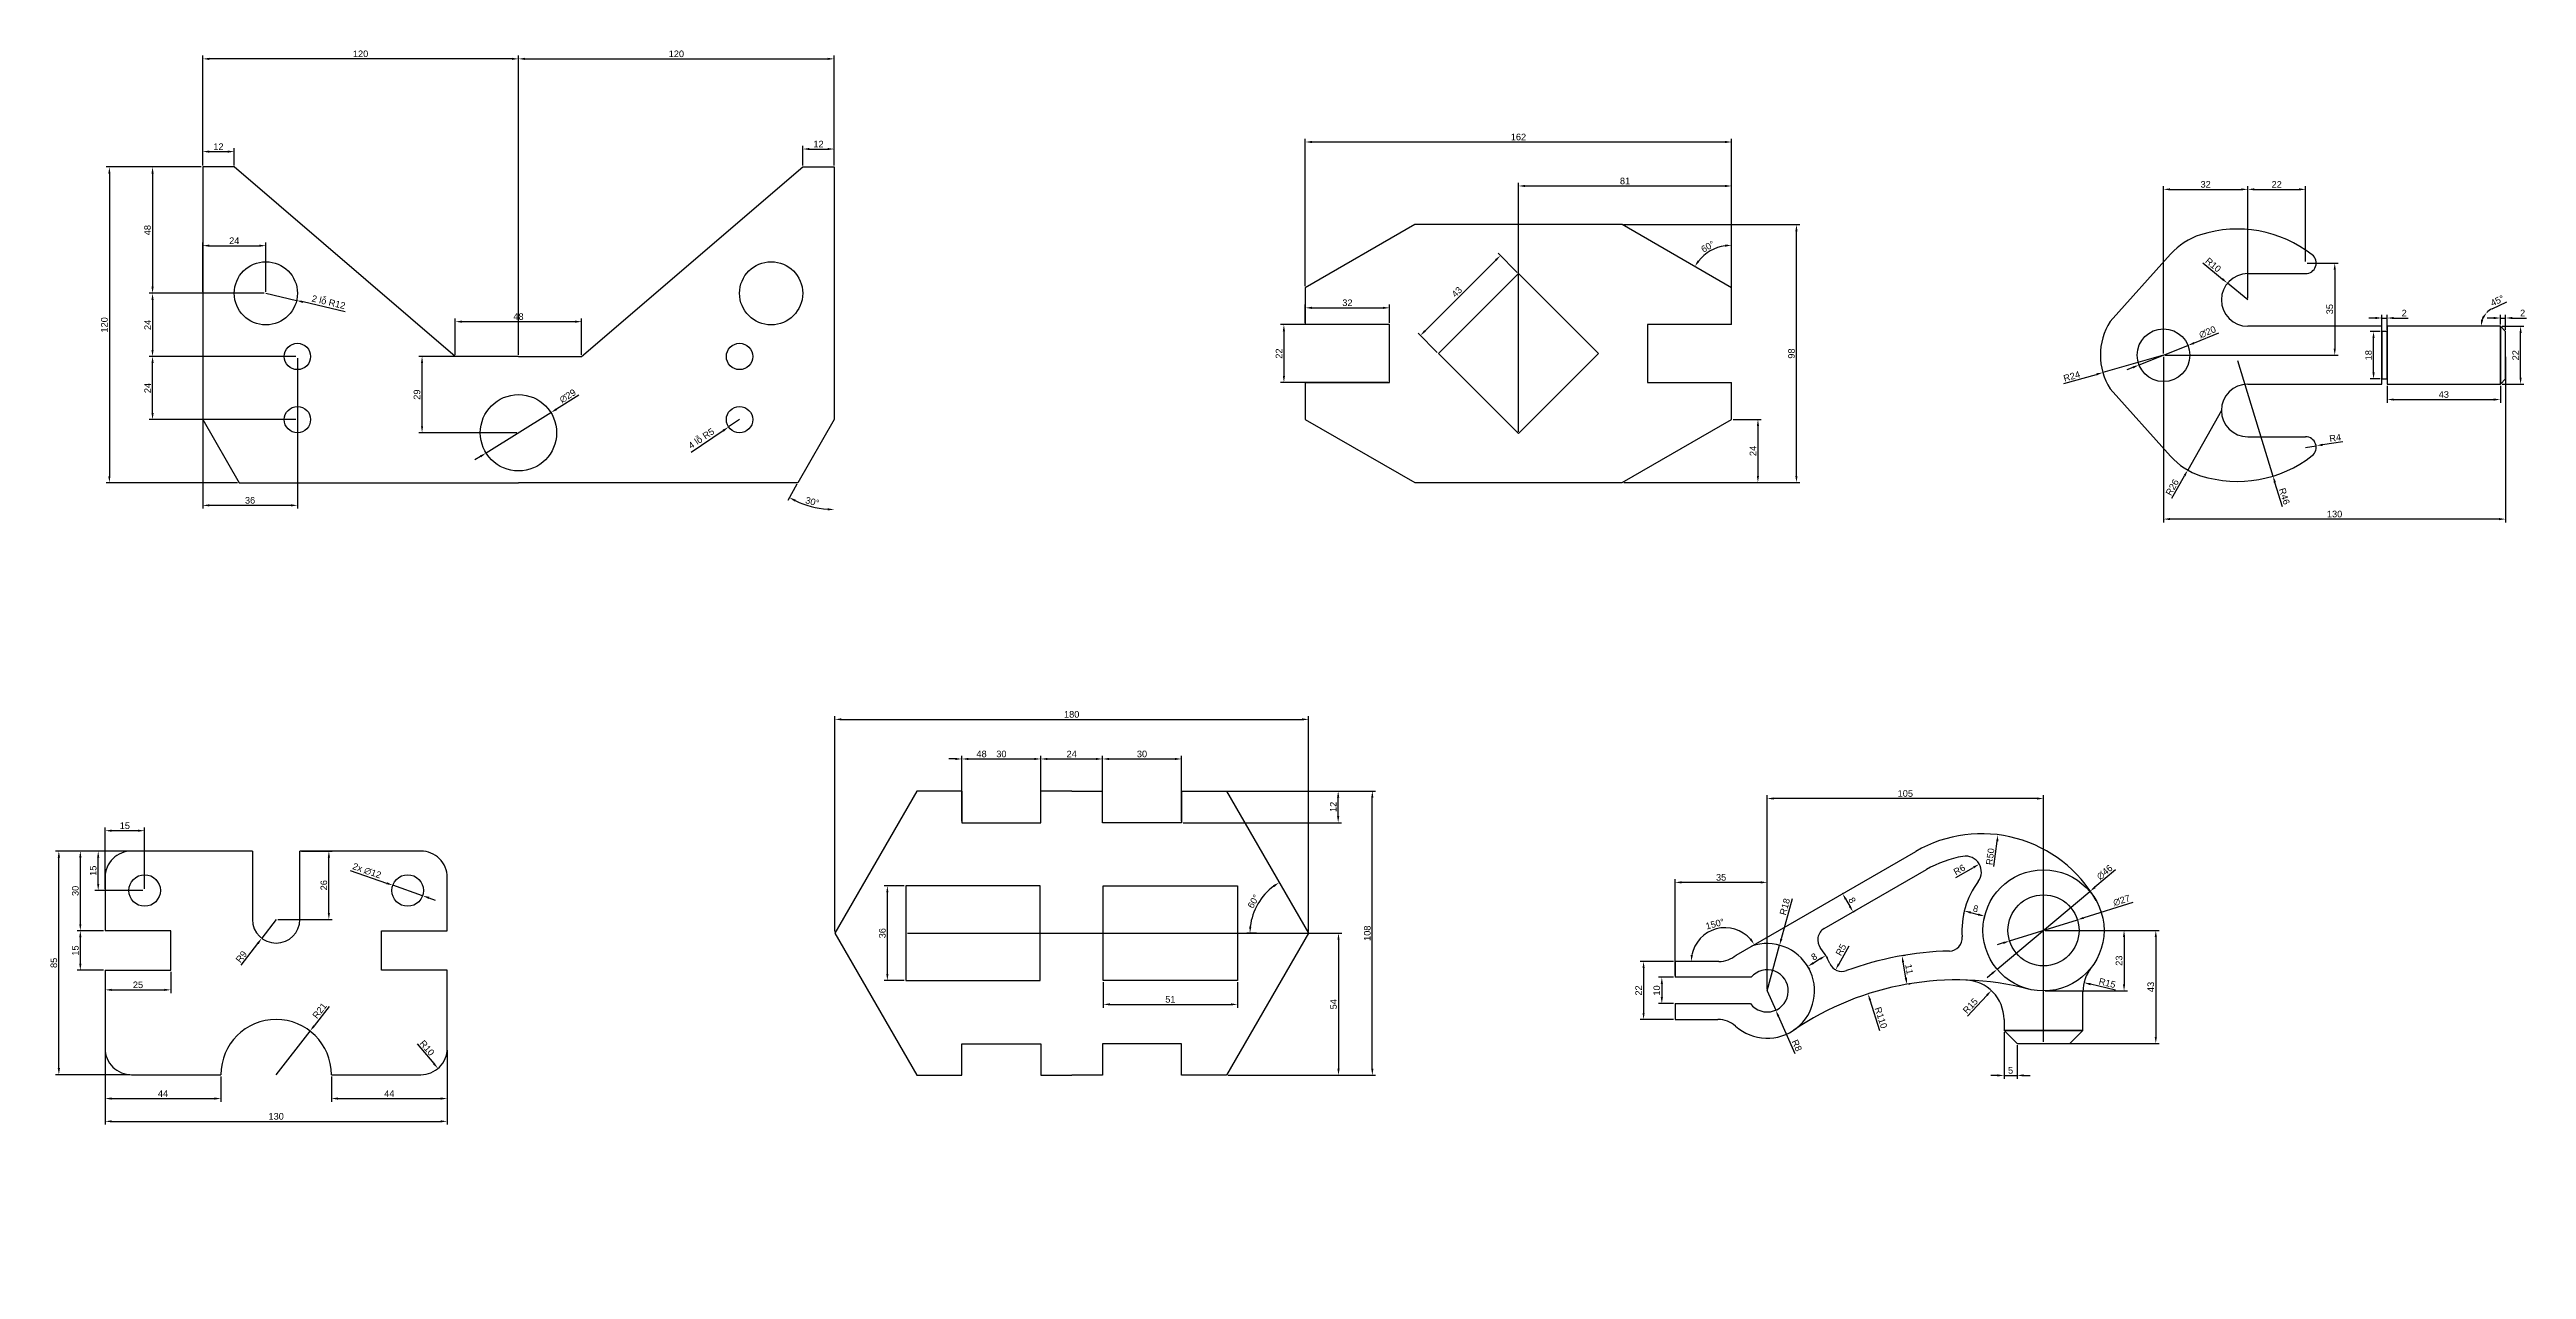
# Model space of a CAD drawing. Header units: millimetres. Extents: x 2447 to 3388, y 1824 to 2287.
import ezdxf

# ---------------------------------------------------------------- set-up
doc = ezdxf.new("R2010")
doc.units = ezdxf.units.MM
doc.styles.get("Standard").update_dxf_attribs({"font": 'arial.ttf'})
doc.dimstyles.new('ISO-25', dxfattribs={"dimtxt": 2.5, "dimasz": 2.5, "dimexe": 1.25, "dimexo": 0.625, "dimtad": 1, "dimtxsty": 'Standard', "dimcen": 2.5, "dimadec": 0, "dimazin": 0, "dimtfac": 1, "dimtmove": 0, "dimatfit": 3, "dimfxl": 0, "dimarcsym": 0})

msp = doc.modelspace()

# ---------------------------------------------------------------- blocks, each defined once
blk = doc.blocks.new('*D1')
at = {"color": 0, "lineweight": -2, "transparency": 16777216}
for p, q in [((2505.07, 2243.06), (2505.07, 2249.53)), ((2517.07, 2243.06), (2517.07, 2249.53)), ((2507.57, 2248.28), (2514.57, 2248.28))]:
    blk.add_line(p, q, dxfattribs=at)
at = {"color": 0, "transparency": 16777216}
for points in [[(2507.57, 2248.69), (2507.57, 2247.86), (2505.07, 2248.28)], [(2514.57, 2248.69), (2514.57, 2247.86), (2517.07, 2248.28)]]:
    blk.add_solid(points, dxfattribs=at)
at = {"layer": 'Defpoints', "color": 0, "transparency": 16777216}
for p in [(2505.07, 2242.44), (2517.07, 2248.28), (2517.07, 2242.44)]:
    blk.add_point(p, dxfattribs=at)
at = {"color": 0, "transparency": 16777216, "insert": (2511.07, 2250.16), "char_height": 2.5, "attachment_point": 5}
blk.add_mtext('12', dxfattribs=at)
blk = doc.blocks.new('*D2')
at = {"color": 0, "lineweight": -2, "transparency": 16777216}
for p, q in [((2733.07, 2243.06), (2733.07, 2250.51)), ((2745.07, 2243.06), (2745.07, 2250.51)), ((2735.57, 2249.26), (2742.57, 2249.26))]:
    blk.add_line(p, q, dxfattribs=at)
at = {"color": 0, "transparency": 16777216}
for points in [[(2735.57, 2249.67), (2735.57, 2248.84), (2733.07, 2249.26)], [(2742.57, 2249.67), (2742.57, 2248.84), (2745.07, 2249.26)]]:
    blk.add_solid(points, dxfattribs=at)
at = {"layer": 'Defpoints', "color": 0, "transparency": 16777216}
for p in [(2733.07, 2242.44), (2745.07, 2249.26), (2745.07, 2242.44)]:
    blk.add_point(p, dxfattribs=at)
at = {"color": 0, "transparency": 16777216, "insert": (2739.07, 2251.14), "char_height": 2.5, "attachment_point": 5}
blk.add_mtext('12', dxfattribs=at)
blk = doc.blocks.new('*D3')
at = {"color": 0, "lineweight": -2, "transparency": 16777216}
for p, q in [((2505.07, 2243.06), (2505.07, 2284.77)), ((2622.57, 2283.52), (2507.57, 2283.52)), ((2625.07, 2171.06), (2625.07, 2284.77))]:
    blk.add_line(p, q, dxfattribs=at)
at = {"color": 0, "transparency": 16777216}
for points in [[(2507.57, 2283.93), (2507.57, 2283.1), (2505.07, 2283.52)], [(2622.57, 2283.93), (2622.57, 2283.1), (2625.07, 2283.52)]]:
    blk.add_solid(points, dxfattribs=at)
at = {"layer": 'Defpoints', "color": 0, "transparency": 16777216}
for p in [(2505.07, 2283.52), (2505.07, 2242.44), (2625.07, 2170.44)]:
    blk.add_point(p, dxfattribs=at)
at = {"color": 0, "transparency": 16777216, "insert": (2565.07, 2285.42), "char_height": 2.5, "attachment_point": 5}
blk.add_mtext('120', dxfattribs=at)
blk = doc.blocks.new('*D4')
at = {"color": 0, "lineweight": -2, "transparency": 16777216}
for p, q in [((2625.07, 2171.06), (2625.07, 2284.77)), ((2627.57, 2283.52), (2742.57, 2283.52)), ((2745.07, 2243.06), (2745.07, 2284.77))]:
    blk.add_line(p, q, dxfattribs=at)
at = {"color": 0, "transparency": 16777216}
for points in [[(2627.57, 2283.93), (2627.57, 2283.1), (2625.07, 2283.52)], [(2742.57, 2283.93), (2742.57, 2283.1), (2745.07, 2283.52)]]:
    blk.add_solid(points, dxfattribs=at)
at = {"layer": 'Defpoints', "color": 0, "transparency": 16777216}
for p in [(2745.07, 2283.52), (2745.07, 2242.44), (2625.07, 2170.44)]:
    blk.add_point(p, dxfattribs=at)
at = {"color": 0, "transparency": 16777216, "insert": (2685.07, 2285.42), "char_height": 2.5, "attachment_point": 5}
blk.add_mtext('120', dxfattribs=at)
blk = doc.blocks.new('*D5')
at = {"color": 0, "lineweight": -2, "transparency": 16777216}
for p, q in [((2504.45, 2242.44), (2484.77, 2242.44)), ((2486.02, 2239.94), (2486.02, 2196.94)), ((2528.45, 2194.44), (2484.77, 2194.44))]:
    blk.add_line(p, q, dxfattribs=at)
at = {"color": 0, "transparency": 16777216}
for points in [[(2485.6, 2239.94), (2486.44, 2239.94), (2486.02, 2242.44)], [(2485.6, 2196.94), (2486.44, 2196.94), (2486.02, 2194.44)]]:
    blk.add_solid(points, dxfattribs=at)
at = {"layer": 'Defpoints', "color": 0, "transparency": 16777216}
for p in [(2505.07, 2242.44), (2486.02, 2194.44), (2529.07, 2194.44)]:
    blk.add_point(p, dxfattribs=at)
at = {"color": 0, "transparency": 16777216, "insert": (2484.12, 2218.44), "char_height": 2.5, "attachment_point": 5, "rotation": 90}
blk.add_mtext('48', dxfattribs=at)
blk = doc.blocks.new('*D6')
at = {"color": 0, "lineweight": -2, "transparency": 16777216}
for p, q in [((2528.45, 2194.44), (2484.77, 2194.44)), ((2486.02, 2191.94), (2486.02, 2172.94)), ((2540.45, 2170.44), (2484.77, 2170.44))]:
    blk.add_line(p, q, dxfattribs=at)
at = {"color": 0, "transparency": 16777216}
for points in [[(2485.6, 2191.94), (2486.44, 2191.94), (2486.02, 2194.44)], [(2485.6, 2172.94), (2486.44, 2172.94), (2486.02, 2170.44)]]:
    blk.add_solid(points, dxfattribs=at)
at = {"layer": 'Defpoints', "color": 0, "transparency": 16777216}
for p in [(2529.07, 2194.44), (2486.02, 2170.44), (2541.07, 2170.44)]:
    blk.add_point(p, dxfattribs=at)
at = {"color": 0, "transparency": 16777216, "insert": (2484.14, 2182.44), "char_height": 2.5, "attachment_point": 5, "rotation": 90}
blk.add_mtext('24', dxfattribs=at)
blk = doc.blocks.new('*D7')
at = {"color": 0, "lineweight": -2, "transparency": 16777216}
for p, q in [((2540.45, 2170.44), (2484.77, 2170.44)), ((2486.02, 2148.94), (2486.02, 2167.94)), ((2540.45, 2146.44), (2484.77, 2146.44))]:
    blk.add_line(p, q, dxfattribs=at)
at = {"color": 0, "transparency": 16777216}
for points in [[(2485.6, 2167.94), (2486.44, 2167.94), (2486.02, 2170.44)], [(2485.6, 2148.94), (2486.44, 2148.94), (2486.02, 2146.44)]]:
    blk.add_solid(points, dxfattribs=at)
at = {"layer": 'Defpoints', "color": 0, "transparency": 16777216}
for p in [(2486.02, 2170.44), (2541.07, 2170.44), (2541.07, 2146.44)]:
    blk.add_point(p, dxfattribs=at)
at = {"color": 0, "transparency": 16777216, "insert": (2484.14, 2158.44), "char_height": 2.5, "attachment_point": 5, "rotation": 90}
blk.add_mtext('24', dxfattribs=at)
blk = doc.blocks.new('*D8')
at = {"color": 0, "lineweight": -2, "transparency": 16777216}
for p, q in [((2504.45, 2242.44), (2468.37, 2242.44)), ((2469.62, 2239.94), (2469.62, 2124.94)), ((2518.3, 2122.44), (2468.37, 2122.44))]:
    blk.add_line(p, q, dxfattribs=at)
at = {"color": 0, "transparency": 16777216}
for points in [[(2469.2, 2239.94), (2470.04, 2239.94), (2469.62, 2242.44)], [(2469.2, 2124.94), (2470.04, 2124.94), (2469.62, 2122.44)]]:
    blk.add_solid(points, dxfattribs=at)
at = {"layer": 'Defpoints', "color": 0, "transparency": 16777216}
for p in [(2505.07, 2242.44), (2469.62, 2122.44), (2518.93, 2122.44)]:
    blk.add_point(p, dxfattribs=at)
at = {"color": 0, "transparency": 16777216, "insert": (2467.72, 2182.44), "char_height": 2.5, "attachment_point": 5, "rotation": 90}
blk.add_mtext('120', dxfattribs=at)
blk = doc.blocks.new('*D9')
at = {"color": 0, "lineweight": -2, "transparency": 16777216}
for p, q in [((2624.45, 2170.44), (2587.18, 2170.44)), ((2588.43, 2143.94), (2588.43, 2167.94)), ((2624.45, 2141.44), (2587.18, 2141.44))]:
    blk.add_line(p, q, dxfattribs=at)
at = {"color": 0, "transparency": 16777216}
for points in [[(2588.01, 2167.94), (2588.84, 2167.94), (2588.43, 2170.44)], [(2588.01, 2143.94), (2588.84, 2143.94), (2588.43, 2141.44)]]:
    blk.add_solid(points, dxfattribs=at)
at = {"layer": 'Defpoints', "color": 0, "transparency": 16777216}
for p in [(2588.43, 2170.44), (2625.07, 2170.44), (2625.07, 2141.44)]:
    blk.add_point(p, dxfattribs=at)
at = {"color": 0, "transparency": 16777216, "insert": (2586.52, 2155.94), "char_height": 2.5, "attachment_point": 5, "rotation": 90}
blk.add_mtext('29', dxfattribs=at)
blk = doc.blocks.new('*D10')
at = {"color": 0, "lineweight": -2, "transparency": 16777216}
for p, q in [((2601.07, 2171.06), (2601.07, 2184.92)), ((2603.57, 2183.67), (2646.57, 2183.67)), ((2649.07, 2171.06), (2649.07, 2184.92))]:
    blk.add_line(p, q, dxfattribs=at)
at = {"color": 0, "transparency": 16777216}
for points in [[(2603.57, 2184.08), (2603.57, 2183.25), (2601.07, 2183.67)], [(2646.57, 2184.08), (2646.57, 2183.25), (2649.07, 2183.67)]]:
    blk.add_solid(points, dxfattribs=at)
at = {"layer": 'Defpoints', "color": 0, "transparency": 16777216}
for p in [(2649.07, 2183.67), (2601.07, 2170.44), (2649.07, 2170.44)]:
    blk.add_point(p, dxfattribs=at)
at = {"color": 0, "transparency": 16777216, "insert": (2625.07, 2185.57), "char_height": 2.5, "attachment_point": 5}
blk.add_mtext('48', dxfattribs=at)
blk = doc.blocks.new('*D11')
at = {"color": 0, "lineweight": -2, "transparency": 16777216}
for p, q in [((2505.07, 2195.06), (2505.07, 2213.78)), ((2507.57, 2212.53), (2526.57, 2212.53)), ((2529.07, 2195.06), (2529.07, 2213.78))]:
    blk.add_line(p, q, dxfattribs=at)
at = {"color": 0, "transparency": 16777216}
for points in [[(2507.57, 2212.95), (2507.57, 2212.12), (2505.07, 2212.53)], [(2526.57, 2212.95), (2526.57, 2212.12), (2529.07, 2212.53)]]:
    blk.add_solid(points, dxfattribs=at)
at = {"layer": 'Defpoints', "color": 0, "transparency": 16777216}
for p in [(2529.07, 2212.53), (2505.07, 2194.44), (2529.07, 2194.44)]:
    blk.add_point(p, dxfattribs=at)
at = {"color": 0, "transparency": 16777216, "insert": (2517.07, 2214.41), "char_height": 2.5, "attachment_point": 5}
blk.add_mtext('24', dxfattribs=at)
blk = doc.blocks.new('*D12')
at = {"color": 0, "lineweight": -2, "transparency": 16777216}
for p, q in [((2505.07, 2169.81), (2505.07, 2112.61)), ((2541.07, 2169.81), (2541.07, 2112.61)), ((2538.57, 2113.86), (2507.57, 2113.86))]:
    blk.add_line(p, q, dxfattribs=at)
at = {"color": 0, "transparency": 16777216}
for points in [[(2507.57, 2114.28), (2507.57, 2113.45), (2505.07, 2113.86)], [(2538.57, 2114.28), (2538.57, 2113.45), (2541.07, 2113.86)]]:
    blk.add_solid(points, dxfattribs=at)
at = {"layer": 'Defpoints', "color": 0, "transparency": 16777216}
for p in [(2505.07, 2170.44), (2541.07, 2170.44), (2505.07, 2113.86)]:
    blk.add_point(p, dxfattribs=at)
at = {"color": 0, "transparency": 16777216, "insert": (2523.07, 2115.77), "char_height": 2.5, "attachment_point": 5}
blk.add_mtext('36', dxfattribs=at)
blk = doc.blocks.new('*D13')
at = {"color": 0, "lineweight": -2, "transparency": 16777216}
for p, q in [((2529.07, 2194.44), (2540.76, 2191.71)), ((2559.23, 2187.4), (2543.19, 2191.14))]:
    blk.add_line(p, q, dxfattribs=at)
at = {"color": 0, "transparency": 16777216}
blk.add_solid([(2543.29, 2191.55), (2543.1, 2190.73), (2540.76, 2191.71)], dxfattribs=at)
at = {"layer": 'Defpoints', "color": 0, "transparency": 16777216}
for p in [(2529.07, 2194.44), (2540.76, 2191.71)]:
    blk.add_point(p, dxfattribs=at)
at = {"color": 0, "transparency": 16777216, "insert": (2552.92, 2191.09), "char_height": 2.5, "attachment_point": 5, "rotation": 346.86232}
blk.add_mtext('2 lỗ R12', dxfattribs=at)
blk = doc.blocks.new('*D14')
at = {"color": 0, "lineweight": -2, "transparency": 16777216}
for p, q in [((2709.07, 2146.44), (2704.92, 2143.65)), ((2690.69, 2134.11), (2702.84, 2142.26))]:
    blk.add_line(p, q, dxfattribs=at)
at = {"color": 0, "transparency": 16777216}
blk.add_solid([(2702.61, 2142.6), (2703.08, 2141.91), (2704.92, 2143.65)], dxfattribs=at)
at = {"layer": 'Defpoints', "color": 0, "transparency": 16777216}
for p in [(2709.07, 2146.44), (2704.92, 2143.65)]:
    blk.add_point(p, dxfattribs=at)
at = {"color": 0, "transparency": 16777216, "insert": (2694.52, 2139.28), "char_height": 2.5, "attachment_point": 5, "rotation": 33.8497}
blk.add_mtext('4 lỗ R5', dxfattribs=at)
blk = doc.blocks.new('*D15')
at = {"color": 0, "lineweight": -2, "transparency": 16777216}
for p, q in [((2648.04, 2155.73), (2639.51, 2150.42)), ((2612.76, 2133.77), (2637.38, 2149.1)), ((2610.64, 2132.45), (2608.52, 2131.13))]:
    blk.add_line(p, q, dxfattribs=at)
at = {"color": 0, "transparency": 16777216}
for points in [[(2639.29, 2150.77), (2639.73, 2150.06), (2637.38, 2149.1)], [(2610.42, 2132.81), (2610.86, 2132.1), (2612.76, 2133.77)]]:
    blk.add_solid(points, dxfattribs=at)
at = {"layer": 'Defpoints', "color": 0, "transparency": 16777216}
for p in [(2637.38, 2149.1), (2612.76, 2133.77)]:
    blk.add_point(p, dxfattribs=at)
at = {"color": 0, "transparency": 16777216, "insert": (2643.79, 2155.41), "char_height": 2.5, "attachment_point": 5, "rotation": 31.89191}
blk.add_mtext('∅29', dxfattribs=at)
blk = doc.blocks.new('*D16')
at = {"color": 0, "lineweight": -2, "transparency": 16777216}
blk.add_line((2730.9, 2121.89), (2727.36, 2115.76), dxfattribs=at)
blk.add_arc((2745.07, 2146.44), 34.17, 244.19289, 265.80711, dxfattribs=at)
at = {"color": 0, "transparency": 16777216}
for points in [[(2730, 2115.3), (2730.39, 2116.04), (2727.99, 2116.84)], [(2742.59, 2112.77), (2742.56, 2111.94), (2745.07, 2112.27)]]:
    blk.add_solid(points, dxfattribs=at)
at = {"layer": 'Defpoints', "color": 0, "transparency": 16777216}
for p in [(2745.07, 2146.44), (2745.07, 2146.44), (2731.22, 2122.44), (2733.39, 2114.33), (2745.07, 2106.63)]:
    blk.add_point(p, dxfattribs=at)
at = {"color": 0, "transparency": 16777216, "insert": (2736.72, 2115.27), "char_height": 2.5, "attachment_point": 5, "rotation": 345}
blk.add_mtext('30°', dxfattribs=at)
blk = doc.blocks.new('*D17')
at = {"color": 0, "lineweight": -2, "transparency": 16777216}
blk.add_arc((3086.05, 2196.54), 16.19, 98.85813, 141.14187, dxfattribs=at)
at = {"color": 0, "transparency": 16777216}
for points in [[(3083.53, 2212.95), (3083.59, 2212.12), (3086.05, 2212.73)], [(3073.79, 2206.46), (3073.11, 2206.93), (3072.04, 2204.64)]]:
    blk.add_solid(points, dxfattribs=at)
at = {"layer": 'Defpoints', "color": 0, "transparency": 16777216}
for p in [(3086.05, 2223.73), (3044.49, 2220.54), (3080.52, 2211.75), (3086.05, 2196.54), (3086.05, 2196.54)]:
    blk.add_point(p, dxfattribs=at)
at = {"color": 0, "transparency": 16777216, "insert": (3077.01, 2212.21), "char_height": 2.5, "attachment_point": 5, "rotation": 30}
blk.add_mtext('60°', dxfattribs=at)
blk = doc.blocks.new('*D18')
at = {"color": 0, "lineweight": -2, "transparency": 16777216}
for p, q in [((2969.55, 2180.17), (2996.42, 2207.04)), ((3004.61, 2202.39), (2997.31, 2209.7)), ((2974.21, 2171.98), (2966.9, 2179.29))]:
    blk.add_line(p, q, dxfattribs=at)
at = {"color": 0, "transparency": 16777216}
for points in [[(2996.13, 2207.34), (2996.72, 2206.75), (2998.19, 2208.81)], [(2969.26, 2180.47), (2969.85, 2179.88), (2967.79, 2178.41)]]:
    blk.add_solid(points, dxfattribs=at)
at = {"layer": 'Defpoints', "color": 0, "transparency": 16777216}
for p in [(2998.19, 2208.81), (3005.05, 2201.95), (2974.65, 2171.54)]:
    blk.add_point(p, dxfattribs=at)
at = {"color": 0, "transparency": 16777216, "insert": (2981.64, 2194.95), "char_height": 2.5, "attachment_point": 5, "rotation": 45}
blk.add_mtext('43', dxfattribs=at)
blk = doc.blocks.new('*D19')
at = {"color": 0, "lineweight": -2, "transparency": 16777216}
for p, q in [((3086.68, 2146.54), (3097.29, 2146.54)), ((3096.04, 2144.04), (3096.04, 2125.04)), ((3045.11, 2122.54), (3097.29, 2122.54))]:
    blk.add_line(p, q, dxfattribs=at)
at = {"color": 0, "transparency": 16777216}
for points in [[(3095.63, 2144.04), (3096.46, 2144.04), (3096.04, 2146.54)], [(3095.63, 2125.04), (3096.46, 2125.04), (3096.04, 2122.54)]]:
    blk.add_solid(points, dxfattribs=at)
at = {"layer": 'Defpoints', "color": 0, "transparency": 16777216}
for p in [(3086.05, 2146.54), (3044.49, 2122.54), (3096.04, 2122.54)]:
    blk.add_point(p, dxfattribs=at)
at = {"color": 0, "transparency": 16777216, "insert": (3094.16, 2134.54), "char_height": 2.5, "attachment_point": 5, "rotation": 90}
blk.add_mtext('24', dxfattribs=at)
blk = doc.blocks.new('*D20')
at = {"color": 0, "lineweight": -2, "transparency": 16777216}
for p, q in [((3045.11, 2220.54), (3111.93, 2220.54)), ((3110.68, 2125.04), (3110.68, 2218.04)), ((3045.11, 2122.54), (3111.93, 2122.54))]:
    blk.add_line(p, q, dxfattribs=at)
at = {"color": 0, "transparency": 16777216}
for points in [[(3110.26, 2218.04), (3111.09, 2218.04), (3110.68, 2220.54)], [(3110.26, 2125.04), (3111.09, 2125.04), (3110.68, 2122.54)]]:
    blk.add_solid(points, dxfattribs=at)
at = {"layer": 'Defpoints', "color": 0, "transparency": 16777216}
for p in [(3044.49, 2220.54), (3110.68, 2220.54), (3044.49, 2122.54)]:
    blk.add_point(p, dxfattribs=at)
at = {"color": 0, "transparency": 16777216, "insert": (3108.78, 2171.54), "char_height": 2.5, "attachment_point": 5, "rotation": 90}
blk.add_mtext('98', dxfattribs=at)
blk = doc.blocks.new('*D21')
at = {"color": 0, "lineweight": -2, "transparency": 16777216}
for p, q in [((2924.05, 2197.17), (2924.05, 2253.18)), ((2926.55, 2251.93), (3083.55, 2251.93)), ((3086.05, 2197.17), (3086.05, 2253.18))]:
    blk.add_line(p, q, dxfattribs=at)
at = {"color": 0, "transparency": 16777216}
for points in [[(2926.55, 2252.34), (2926.55, 2251.51), (2924.05, 2251.93)], [(3083.55, 2252.34), (3083.55, 2251.51), (3086.05, 2251.93)]]:
    blk.add_solid(points, dxfattribs=at)
at = {"layer": 'Defpoints', "color": 0, "transparency": 16777216}
for p in [(3086.05, 2251.93), (2924.05, 2196.54), (3086.05, 2196.54)]:
    blk.add_point(p, dxfattribs=at)
at = {"color": 0, "transparency": 16777216, "insert": (3005.05, 2253.83), "char_height": 2.5, "attachment_point": 5}
blk.add_mtext('162', dxfattribs=at)
blk = doc.blocks.new('*D22')
at = {"color": 0, "lineweight": -2, "transparency": 16777216}
for p, q in [((3005.05, 2141.76), (3005.05, 2236.47)), ((3007.55, 2235.22), (3083.55, 2235.22)), ((3086.05, 2183.17), (3086.05, 2236.47))]:
    blk.add_line(p, q, dxfattribs=at)
at = {"color": 0, "transparency": 16777216}
for points in [[(3007.55, 2235.63), (3007.55, 2234.8), (3005.05, 2235.22)], [(3083.55, 2235.63), (3083.55, 2234.8), (3086.05, 2235.22)]]:
    blk.add_solid(points, dxfattribs=at)
at = {"layer": 'Defpoints', "color": 0, "transparency": 16777216}
for p in [(3086.05, 2235.22), (3086.05, 2182.54), (3005.05, 2141.14)]:
    blk.add_point(p, dxfattribs=at)
at = {"color": 0, "transparency": 16777216, "insert": (3045.55, 2237.12), "char_height": 2.5, "attachment_point": 5}
blk.add_mtext('81', dxfattribs=at)
blk = doc.blocks.new('*D23')
at = {"color": 0, "lineweight": -2, "transparency": 16777216}
for p, q in [((2924.05, 2183.17), (2924.05, 2190.17)), ((2926.55, 2188.92), (2953.55, 2188.92)), ((2956.05, 2183.17), (2956.05, 2190.17))]:
    blk.add_line(p, q, dxfattribs=at)
at = {"color": 0, "transparency": 16777216}
for points in [[(2926.55, 2189.33), (2926.55, 2188.5), (2924.05, 2188.92)], [(2953.55, 2189.33), (2953.55, 2188.5), (2956.05, 2188.92)]]:
    blk.add_solid(points, dxfattribs=at)
at = {"layer": 'Defpoints', "color": 0, "transparency": 16777216}
for p in [(2956.05, 2188.92), (2924.05, 2182.54), (2956.05, 2182.54)]:
    blk.add_point(p, dxfattribs=at)
at = {"color": 0, "transparency": 16777216, "insert": (2940.05, 2190.82), "char_height": 2.5, "attachment_point": 5}
blk.add_mtext('32', dxfattribs=at)
blk = doc.blocks.new('*D24')
at = {"color": 0, "lineweight": -2, "transparency": 16777216}
for p, q in [((2955.43, 2182.54), (2914.67, 2182.54)), ((2915.92, 2180.04), (2915.92, 2163.04)), ((2955.43, 2160.54), (2914.67, 2160.54))]:
    blk.add_line(p, q, dxfattribs=at)
at = {"color": 0, "transparency": 16777216}
for points in [[(2915.5, 2180.04), (2916.33, 2180.04), (2915.92, 2182.54)], [(2915.5, 2163.04), (2916.33, 2163.04), (2915.92, 2160.54)]]:
    blk.add_solid(points, dxfattribs=at)
at = {"layer": 'Defpoints', "color": 0, "transparency": 16777216}
for p in [(2956.05, 2182.54), (2915.92, 2160.54), (2956.05, 2160.54)]:
    blk.add_point(p, dxfattribs=at)
at = {"color": 0, "transparency": 16777216, "insert": (2914.04, 2171.54), "char_height": 2.5, "attachment_point": 5, "rotation": 90}
blk.add_mtext('22', dxfattribs=at)
blk = doc.blocks.new('*D25')
at = {"color": 0, "lineweight": -2, "transparency": 16777216}
for p, q in [((3250.17, 2170.29), (3250.17, 2107.4)), ((3380.17, 2170.29), (3380.17, 2107.4)), ((3377.67, 2108.65), (3252.67, 2108.65))]:
    blk.add_line(p, q, dxfattribs=at)
at = {"color": 0, "transparency": 16777216}
for points in [[(3252.67, 2109.06), (3252.67, 2108.23), (3250.17, 2108.65)], [(3377.67, 2109.06), (3377.67, 2108.23), (3380.17, 2108.65)]]:
    blk.add_solid(points, dxfattribs=at)
at = {"layer": 'Defpoints', "color": 0, "transparency": 16777216}
for p in [(3250.17, 2170.91), (3380.17, 2170.91), (3250.17, 2108.65)]:
    blk.add_point(p, dxfattribs=at)
at = {"color": 0, "transparency": 16777216, "insert": (3315.17, 2110.55), "char_height": 2.5, "attachment_point": 5}
blk.add_mtext('130', dxfattribs=at)
blk = doc.blocks.new('*D26')
at = {"color": 0, "lineweight": -2, "transparency": 16777216}
for p, q in [((3250.17, 2171.54), (3250.17, 2235.18)), ((3252.67, 2233.93), (3279.67, 2233.93)), ((3282.17, 2192.54), (3282.17, 2235.18))]:
    blk.add_line(p, q, dxfattribs=at)
at = {"color": 0, "transparency": 16777216}
for points in [[(3252.67, 2234.34), (3252.67, 2233.51), (3250.17, 2233.93)], [(3279.67, 2234.34), (3279.67, 2233.51), (3282.17, 2233.93)]]:
    blk.add_solid(points, dxfattribs=at)
at = {"layer": 'Defpoints', "color": 0, "transparency": 16777216}
for p in [(3282.17, 2233.93), (3282.17, 2191.91), (3250.17, 2170.91)]:
    blk.add_point(p, dxfattribs=at)
at = {"color": 0, "transparency": 16777216, "insert": (3266.17, 2235.83), "char_height": 2.5, "attachment_point": 5}
blk.add_mtext('32', dxfattribs=at)
blk = doc.blocks.new('*D27')
at = {"color": 0, "lineweight": -2, "transparency": 16777216}
for p, q in [((3282.17, 2192.54), (3282.17, 2235.18)), ((3284.67, 2233.93), (3301.67, 2233.93)), ((3304.17, 2206.54), (3304.17, 2235.18))]:
    blk.add_line(p, q, dxfattribs=at)
at = {"color": 0, "transparency": 16777216}
for points in [[(3284.67, 2234.34), (3284.67, 2233.51), (3282.17, 2233.93)], [(3301.67, 2234.34), (3301.67, 2233.51), (3304.17, 2233.93)]]:
    blk.add_solid(points, dxfattribs=at)
at = {"layer": 'Defpoints', "color": 0, "transparency": 16777216}
for p in [(3304.17, 2233.93), (3304.17, 2205.91), (3282.17, 2191.91)]:
    blk.add_point(p, dxfattribs=at)
at = {"color": 0, "transparency": 16777216, "insert": (3293.17, 2235.81), "char_height": 2.5, "attachment_point": 5}
blk.add_mtext('22', dxfattribs=at)
blk = doc.blocks.new('*D28')
at = {"color": 0, "lineweight": -2, "transparency": 16777216}
for p, q in [((3332.54, 2179.91), (3328.72, 2179.91)), ((3329.97, 2164.41), (3329.97, 2177.41)), ((3332.54, 2161.91), (3328.72, 2161.91))]:
    blk.add_line(p, q, dxfattribs=at)
at = {"color": 0, "transparency": 16777216}
for points in [[(3329.55, 2177.41), (3330.39, 2177.41), (3329.97, 2179.91)], [(3329.55, 2164.41), (3330.39, 2164.41), (3329.97, 2161.91)]]:
    blk.add_solid(points, dxfattribs=at)
at = {"layer": 'Defpoints', "color": 0, "transparency": 16777216}
for p in [(3329.97, 2179.91), (3333.17, 2179.91), (3333.17, 2161.91)]:
    blk.add_point(p, dxfattribs=at)
at = {"color": 0, "transparency": 16777216, "insert": (3328.07, 2170.91), "char_height": 2.5, "attachment_point": 5, "rotation": 90}
blk.add_mtext('18', dxfattribs=at)
blk = doc.blocks.new('*D29')
at = {"color": 0, "lineweight": -2, "transparency": 16777216}
for p, q in [((3378.79, 2181.91), (3387.09, 2181.91)), ((3385.84, 2162.41), (3385.84, 2179.41)), ((3378.79, 2159.91), (3387.09, 2159.91))]:
    blk.add_line(p, q, dxfattribs=at)
at = {"color": 0, "transparency": 16777216}
for points in [[(3385.43, 2179.41), (3386.26, 2179.41), (3385.84, 2181.91)], [(3385.43, 2162.41), (3386.26, 2162.41), (3385.84, 2159.91)]]:
    blk.add_solid(points, dxfattribs=at)
at = {"layer": 'Defpoints', "color": 0, "transparency": 16777216}
for p in [(3378.17, 2181.91), (3385.84, 2181.91), (3378.17, 2159.91)]:
    blk.add_point(p, dxfattribs=at)
at = {"color": 0, "transparency": 16777216, "insert": (3383.96, 2170.91), "char_height": 2.5, "attachment_point": 5, "rotation": 90}
blk.add_mtext('22', dxfattribs=at)
blk = doc.blocks.new('*D30')
at = {"color": 0, "lineweight": -2, "transparency": 16777216}
for p, q in [((3335.17, 2159.29), (3335.17, 2152.82)), ((3378.17, 2159.29), (3378.17, 2152.82)), ((3337.67, 2154.07), (3375.67, 2154.07))]:
    blk.add_line(p, q, dxfattribs=at)
at = {"color": 0, "transparency": 16777216}
for points in [[(3337.67, 2154.48), (3337.67, 2153.65), (3335.17, 2154.07)], [(3375.67, 2154.48), (3375.67, 2153.65), (3378.17, 2154.07)]]:
    blk.add_solid(points, dxfattribs=at)
at = {"layer": 'Defpoints', "color": 0, "transparency": 16777216}
for p in [(3335.17, 2159.91), (3378.17, 2159.91), (3378.17, 2154.07)]:
    blk.add_point(p, dxfattribs=at)
at = {"color": 0, "transparency": 16777216, "insert": (3356.67, 2155.97), "char_height": 2.5, "attachment_point": 5}
blk.add_mtext('43', dxfattribs=at)
blk = doc.blocks.new('*D31')
at = {"color": 0, "lineweight": -2, "transparency": 16777216}
for p, q in [((3330.67, 2185.05), (3328.17, 2185.05)), ((3333.17, 2180.54), (3333.17, 2186.3)), ((3333.17, 2185.05), (3335.17, 2185.05)), ((3335.17, 2180.54), (3335.17, 2186.3)), ((3337.67, 2185.05), (3343.07, 2185.05))]:
    blk.add_line(p, q, dxfattribs=at)
at = {"color": 0, "transparency": 16777216}
for points in [[(3330.67, 2185.47), (3330.67, 2184.63), (3333.17, 2185.05)], [(3337.67, 2185.47), (3337.67, 2184.63), (3335.17, 2185.05)]]:
    blk.add_solid(points, dxfattribs=at)
at = {"layer": 'Defpoints', "color": 0, "transparency": 16777216}
for p in [(3335.17, 2185.05), (3333.17, 2179.91), (3335.17, 2179.91)]:
    blk.add_point(p, dxfattribs=at)
at = {"color": 0, "transparency": 16777216, "insert": (3341.62, 2186.93), "char_height": 2.5, "attachment_point": 5}
blk.add_mtext('2', dxfattribs=at)
blk = doc.blocks.new('*D32')
at = {"color": 0, "lineweight": -2, "transparency": 16777216}
for p, q in [((3375.67, 2185.05), (3373.17, 2185.05)), ((3378.17, 2182.54), (3378.17, 2186.3)), ((3378.17, 2185.05), (3380.17, 2185.05)), ((3380.17, 2180.54), (3380.17, 2186.3)), ((3382.67, 2185.05), (3388.07, 2185.05))]:
    blk.add_line(p, q, dxfattribs=at)
at = {"color": 0, "transparency": 16777216}
for points in [[(3375.67, 2185.47), (3375.67, 2184.63), (3378.17, 2185.05)], [(3382.67, 2185.47), (3382.67, 2184.63), (3380.17, 2185.05)]]:
    blk.add_solid(points, dxfattribs=at)
at = {"layer": 'Defpoints', "color": 0, "transparency": 16777216}
for p in [(3380.17, 2185.05), (3378.17, 2181.91), (3380.17, 2179.91)]:
    blk.add_point(p, dxfattribs=at)
at = {"color": 0, "transparency": 16777216, "insert": (3386.62, 2186.93), "char_height": 2.5, "attachment_point": 5}
blk.add_mtext('2', dxfattribs=at)
blk = doc.blocks.new('*D33')
at = {"color": 0, "lineweight": -2, "transparency": 16777216}
blk.add_line((3375, 2188.57), (3380.64, 2191.26), dxfattribs=at)
for start, end in [(154.52188, 160.47812), (115.47812, 135)]:
    blk.add_arc((3378.17, 2181.91), 7.37, start, end, dxfattribs=at)
at = {"color": 0, "transparency": 16777216}
for points in [[(3371.63, 2184.31), (3370.81, 2184.45), (3370.79, 2181.91)], [(3371.17, 2185.33), (3371.85, 2184.84), (3372.95, 2187.13)]]:
    blk.add_solid(points, dxfattribs=at)
at = {"layer": 'Defpoints', "color": 0, "transparency": 16777216}
for p in [(3371.05, 2183.82), (3372.85, 2187.23), (3335.17, 2181.91), (3378.17, 2181.91), (3380.17, 2179.91)]:
    blk.add_point(p, dxfattribs=at)
at = {"color": 0, "transparency": 16777216, "insert": (3377, 2191.63), "char_height": 2.5, "attachment_point": 5, "rotation": 25.47812}
blk.add_mtext('45°', dxfattribs=at)
blk = doc.blocks.new('*D34')
at = {"color": 0, "lineweight": -2, "transparency": 16777216}
for p, q in [((3304.79, 2205.91), (3316.48, 2205.91)), ((3315.23, 2203.41), (3315.23, 2173.41)), ((3250.79, 2170.91), (3316.48, 2170.91))]:
    blk.add_line(p, q, dxfattribs=at)
at = {"color": 0, "transparency": 16777216}
for points in [[(3314.81, 2203.41), (3315.64, 2203.41), (3315.23, 2205.91)], [(3314.81, 2173.41), (3315.64, 2173.41), (3315.23, 2170.91)]]:
    blk.add_solid(points, dxfattribs=at)
at = {"layer": 'Defpoints', "color": 0, "transparency": 16777216}
for p in [(3304.17, 2205.91), (3250.17, 2170.91), (3315.23, 2170.91)]:
    blk.add_point(p, dxfattribs=at)
at = {"color": 0, "transparency": 16777216, "insert": (3313.32, 2188.41), "char_height": 2.5, "attachment_point": 5, "rotation": 90}
blk.add_mtext('35', dxfattribs=at)
blk = doc.blocks.new('*D35')
at = {"color": 0, "lineweight": -2, "transparency": 16777216}
for p, q in [((3240.88, 2167.21), (3259.45, 2174.62)), ((3271.1, 2179.27), (3261.78, 2175.55)), ((3238.56, 2166.28), (3236.24, 2165.35))]:
    blk.add_line(p, q, dxfattribs=at)
at = {"color": 0, "transparency": 16777216}
for points in [[(3261.62, 2175.93), (3261.93, 2175.16), (3259.45, 2174.62)], [(3238.4, 2166.67), (3238.71, 2165.89), (3240.88, 2167.21)]]:
    blk.add_solid(points, dxfattribs=at)
at = {"layer": 'Defpoints', "color": 0, "transparency": 16777216}
for p in [(3259.45, 2174.62), (3240.88, 2167.21)]:
    blk.add_point(p, dxfattribs=at)
at = {"color": 0, "transparency": 16777216, "insert": (3266.87, 2179.7), "char_height": 2.5, "attachment_point": 5, "rotation": 21.75939}
blk.add_mtext('∅20', dxfattribs=at)
blk = doc.blocks.new('*D36')
at = {"color": 0, "lineweight": -2, "transparency": 16777216}
for p, q in [((3250.17, 2170.91), (3227.09, 2164.32)), ((3212.34, 2160.11), (3224.69, 2163.64))]:
    blk.add_line(p, q, dxfattribs=at)
at = {"color": 0, "transparency": 16777216}
blk.add_solid([(3224.57, 2164.04), (3224.8, 2163.24), (3227.09, 2164.32)], dxfattribs=at)
at = {"layer": 'Defpoints', "color": 0, "transparency": 16777216}
for p in [(3250.17, 2170.91), (3227.09, 2164.32)]:
    blk.add_point(p, dxfattribs=at)
at = {"color": 0, "transparency": 16777216, "insert": (3215.29, 2162.91), "char_height": 2.5, "attachment_point": 5, "rotation": 15.9381}
blk.add_mtext('R24', dxfattribs=at)
blk = doc.blocks.new('*D37')
at = {"color": 0, "lineweight": -2, "transparency": 16777216}
for p, q in [((3265.04, 2206.06), (3272.53, 2199.87)), ((3282.17, 2191.91), (3274.46, 2198.28))]:
    blk.add_line(p, q, dxfattribs=at)
at = {"color": 0, "transparency": 16777216}
blk.add_solid([(3272.79, 2200.19), (3272.26, 2199.55), (3274.46, 2198.28)], dxfattribs=at)
at = {"layer": 'Defpoints', "color": 0, "transparency": 16777216}
for p in [(3274.46, 2198.28), (3282.17, 2191.91)]:
    blk.add_point(p, dxfattribs=at)
at = {"color": 0, "transparency": 16777216, "insert": (3269.03, 2205.23), "char_height": 2.5, "attachment_point": 5, "rotation": 320.45131}
blk.add_mtext('R10', dxfattribs=at)
blk = doc.blocks.new('*D38')
at = {"color": 0, "lineweight": -2, "transparency": 16777216}
for p, q in [((3272.17, 2149.91), (3259.37, 2127.28)), ((3253.35, 2116.64), (3258.14, 2125.11))]:
    blk.add_line(p, q, dxfattribs=at)
at = {"color": 0, "transparency": 16777216}
blk.add_solid([(3257.77, 2125.31), (3258.5, 2124.9), (3259.37, 2127.28)], dxfattribs=at)
at = {"layer": 'Defpoints', "color": 0, "transparency": 16777216}
for p in [(3272.17, 2149.91), (3259.37, 2127.28)]:
    blk.add_point(p, dxfattribs=at)
at = {"color": 0, "transparency": 16777216, "insert": (3253.47, 2120.72), "char_height": 2.5, "attachment_point": 5, "rotation": 60.50938}
blk.add_mtext('R26', dxfattribs=at)
blk = doc.blocks.new('*D39')
at = {"color": 0, "lineweight": -2, "transparency": 16777216}
for p, q in [((3278.25, 2168.97), (3291.75, 2124.99)), ((3295.34, 2113.31), (3292.48, 2122.6))]:
    blk.add_line(p, q, dxfattribs=at)
at = {"color": 0, "transparency": 16777216}
blk.add_solid([(3292.88, 2122.72), (3292.08, 2122.48), (3291.75, 2124.99)], dxfattribs=at)
at = {"layer": 'Defpoints', "color": 0, "transparency": 16777216}
for p in [(3278.25, 2168.97), (3291.75, 2124.99)]:
    blk.add_point(p, dxfattribs=at)
at = {"color": 0, "transparency": 16777216, "insert": (3296.09, 2117.32), "char_height": 2.5, "attachment_point": 5, "rotation": 287.06241}
blk.add_mtext('R46', dxfattribs=at)
blk = doc.blocks.new('*D40')
at = {"color": 0, "lineweight": -2, "transparency": 16777216}
for p, q in [((3318.28, 2138.03), (3310.6, 2136.88)), ((3304.17, 2135.91), (3308.12, 2136.51))]:
    blk.add_line(p, q, dxfattribs=at)
at = {"color": 0, "transparency": 16777216}
blk.add_solid([(3310.53, 2137.29), (3310.66, 2136.47), (3308.12, 2136.51)], dxfattribs=at)
at = {"layer": 'Defpoints', "color": 0, "transparency": 16777216}
for p in [(3304.17, 2135.91), (3308.12, 2136.51)]:
    blk.add_point(p, dxfattribs=at)
at = {"color": 0, "transparency": 16777216, "insert": (3315.4, 2139.5), "char_height": 2.5, "attachment_point": 5, "rotation": 8.5387}
blk.add_mtext('R4', dxfattribs=at)
blk = doc.blocks.new('*D41')
at = {"color": 0, "lineweight": -2, "transparency": 16777216}
for p, q in [((2467.99, 1906.9), (2467.99, 1887.22)), ((2511.99, 1896.9), (2511.99, 1887.22)), ((2470.49, 1888.47), (2509.49, 1888.47))]:
    blk.add_line(p, q, dxfattribs=at)
at = {"color": 0, "transparency": 16777216}
for points in [[(2470.49, 1888.89), (2470.49, 1888.05), (2467.99, 1888.47)], [(2509.49, 1888.89), (2509.49, 1888.05), (2511.99, 1888.47)]]:
    blk.add_solid(points, dxfattribs=at)
at = {"layer": 'Defpoints', "color": 0, "transparency": 16777216}
for p in [(2467.99, 1907.53), (2511.99, 1897.53), (2511.99, 1888.47)]:
    blk.add_point(p, dxfattribs=at)
at = {"color": 0, "transparency": 16777216, "insert": (2489.99, 1890.35), "char_height": 2.5, "attachment_point": 5}
blk.add_mtext('44', dxfattribs=at)
blk = doc.blocks.new('*D42')
at = {"color": 0, "lineweight": -2, "transparency": 16777216}
for p, q in [((2597.99, 1906.9), (2597.99, 1887.22)), ((2553.99, 1896.9), (2553.99, 1887.22)), ((2556.49, 1888.47), (2595.49, 1888.47))]:
    blk.add_line(p, q, dxfattribs=at)
at = {"color": 0, "transparency": 16777216}
for points in [[(2556.49, 1888.89), (2556.49, 1888.05), (2553.99, 1888.47)], [(2595.49, 1888.89), (2595.49, 1888.05), (2597.99, 1888.47)]]:
    blk.add_solid(points, dxfattribs=at)
at = {"layer": 'Defpoints', "color": 0, "transparency": 16777216}
for p in [(2597.99, 1907.53), (2553.99, 1897.53), (2597.99, 1888.47)]:
    blk.add_point(p, dxfattribs=at)
at = {"color": 0, "transparency": 16777216, "insert": (2575.99, 1890.35), "char_height": 2.5, "attachment_point": 5}
blk.add_mtext('44', dxfattribs=at)
blk = doc.blocks.new('*D43')
at = {"color": 0, "lineweight": -2, "transparency": 16777216}
for p, q in [((2467.99, 1906.9), (2467.99, 1878.56)), ((2597.99, 1906.9), (2597.99, 1878.56)), ((2470.49, 1879.81), (2595.49, 1879.81))]:
    blk.add_line(p, q, dxfattribs=at)
at = {"color": 0, "transparency": 16777216}
for points in [[(2470.49, 1880.22), (2470.49, 1879.39), (2467.99, 1879.81)], [(2595.49, 1880.22), (2595.49, 1879.39), (2597.99, 1879.81)]]:
    blk.add_solid(points, dxfattribs=at)
at = {"layer": 'Defpoints', "color": 0, "transparency": 16777216}
for p in [(2467.99, 1907.53), (2597.99, 1907.53), (2597.99, 1879.81)]:
    blk.add_point(p, dxfattribs=at)
at = {"color": 0, "transparency": 16777216, "insert": (2532.99, 1881.71), "char_height": 2.5, "attachment_point": 5}
blk.add_mtext('130', dxfattribs=at)
blk = doc.blocks.new('*D44')
at = {"color": 0, "lineweight": -2, "transparency": 16777216}
for p, q in [((2467.36, 1952.22), (2457.33, 1952.22)), ((2458.58, 1939.72), (2458.58, 1949.72)), ((2467.36, 1937.22), (2457.33, 1937.22))]:
    blk.add_line(p, q, dxfattribs=at)
at = {"color": 0, "transparency": 16777216}
for points in [[(2458.16, 1949.72), (2459, 1949.72), (2458.58, 1952.22)], [(2458.16, 1939.72), (2459, 1939.72), (2458.58, 1937.22)]]:
    blk.add_solid(points, dxfattribs=at)
at = {"layer": 'Defpoints', "color": 0, "transparency": 16777216}
for p in [(2458.58, 1952.22), (2467.99, 1952.22), (2467.99, 1937.22)]:
    blk.add_point(p, dxfattribs=at)
at = {"color": 0, "transparency": 16777216, "insert": (2456.68, 1944.72), "char_height": 2.5, "attachment_point": 5, "rotation": 90}
blk.add_mtext('15', dxfattribs=at)
blk = doc.blocks.new('*D45')
at = {"color": 0, "lineweight": -2, "transparency": 16777216}
for p, q in [((2477.36, 1982.53), (2457.33, 1982.53)), ((2458.58, 1954.72), (2458.58, 1980.03)), ((2467.36, 1952.22), (2457.33, 1952.22))]:
    blk.add_line(p, q, dxfattribs=at)
at = {"color": 0, "transparency": 16777216}
for points in [[(2458.16, 1980.03), (2459, 1980.03), (2458.58, 1982.53)], [(2458.16, 1954.72), (2459, 1954.72), (2458.58, 1952.22)]]:
    blk.add_solid(points, dxfattribs=at)
at = {"layer": 'Defpoints', "color": 0, "transparency": 16777216}
for p in [(2458.58, 1982.53), (2477.99, 1982.53), (2467.99, 1952.22)]:
    blk.add_point(p, dxfattribs=at)
at = {"color": 0, "transparency": 16777216, "insert": (2456.68, 1967.38), "char_height": 2.5, "attachment_point": 5, "rotation": 90}
blk.add_mtext('30', dxfattribs=at)
blk = doc.blocks.new('*D46')
at = {"color": 0, "lineweight": -2, "transparency": 16777216}
for p, q in [((2467.99, 1968.15), (2467.99, 1991.5)), ((2480.49, 1990.25), (2470.49, 1990.25)), ((2482.99, 1968.15), (2482.99, 1991.5))]:
    blk.add_line(p, q, dxfattribs=at)
at = {"color": 0, "transparency": 16777216}
for points in [[(2470.49, 1990.67), (2470.49, 1989.83), (2467.99, 1990.25)], [(2480.49, 1990.67), (2480.49, 1989.83), (2482.99, 1990.25)]]:
    blk.add_solid(points, dxfattribs=at)
at = {"layer": 'Defpoints', "color": 0, "transparency": 16777216}
for p in [(2467.99, 1990.25), (2467.99, 1967.53), (2482.99, 1967.53)]:
    blk.add_point(p, dxfattribs=at)
at = {"color": 0, "transparency": 16777216, "insert": (2475.49, 1992.15), "char_height": 2.5, "attachment_point": 5}
blk.add_mtext('15', dxfattribs=at)
blk = doc.blocks.new('*D47')
at = {"color": 0, "lineweight": -2, "transparency": 16777216}
for p, q in [((2482.36, 1982.53), (2464.12, 1982.53)), ((2465.37, 1970.03), (2465.37, 1980.03)), ((2482.36, 1967.53), (2464.12, 1967.53))]:
    blk.add_line(p, q, dxfattribs=at)
at = {"color": 0, "transparency": 16777216}
for points in [[(2464.95, 1980.03), (2465.78, 1980.03), (2465.37, 1982.53)], [(2464.95, 1970.03), (2465.78, 1970.03), (2465.37, 1967.53)]]:
    blk.add_solid(points, dxfattribs=at)
at = {"layer": 'Defpoints', "color": 0, "transparency": 16777216}
for p in [(2465.37, 1982.53), (2482.99, 1982.53), (2482.99, 1967.53)]:
    blk.add_point(p, dxfattribs=at)
at = {"color": 0, "transparency": 16777216, "insert": (2463.47, 1975.03), "char_height": 2.5, "attachment_point": 5, "rotation": 90}
blk.add_mtext('15', dxfattribs=at)
blk = doc.blocks.new('*D48')
at = {"color": 0, "lineweight": -2, "transparency": 16777216}
for p, q in [((2542.61, 1982.53), (2554.27, 1982.53)), ((2553.02, 1959.03), (2553.02, 1980.03)), ((2533.61, 1956.53), (2554.27, 1956.53))]:
    blk.add_line(p, q, dxfattribs=at)
at = {"color": 0, "transparency": 16777216}
for points in [[(2552.6, 1980.03), (2553.44, 1980.03), (2553.02, 1982.53)], [(2552.6, 1959.03), (2553.44, 1959.03), (2553.02, 1956.53)]]:
    blk.add_solid(points, dxfattribs=at)
at = {"layer": 'Defpoints', "color": 0, "transparency": 16777216}
for p in [(2541.99, 1982.53), (2553.02, 1982.53), (2532.99, 1956.53)]:
    blk.add_point(p, dxfattribs=at)
at = {"color": 0, "transparency": 16777216, "insert": (2551.12, 1969.53), "char_height": 2.5, "attachment_point": 5, "rotation": 90}
blk.add_mtext('26', dxfattribs=at)
blk = doc.blocks.new('*D49')
at = {"color": 0, "lineweight": -2, "transparency": 16777216}
for p, q in [((2467.99, 1936.6), (2467.99, 1928.52)), ((2470.49, 1929.77), (2490.49, 1929.77)), ((2492.99, 1936.6), (2492.99, 1928.52))]:
    blk.add_line(p, q, dxfattribs=at)
at = {"color": 0, "transparency": 16777216}
for points in [[(2470.49, 1930.19), (2470.49, 1929.36), (2467.99, 1929.77)], [(2490.49, 1930.19), (2490.49, 1929.36), (2492.99, 1929.77)]]:
    blk.add_solid(points, dxfattribs=at)
at = {"layer": 'Defpoints', "color": 0, "transparency": 16777216}
for p in [(2467.99, 1937.22), (2492.99, 1937.22), (2492.99, 1929.77)]:
    blk.add_point(p, dxfattribs=at)
at = {"color": 0, "transparency": 16777216, "insert": (2480.49, 1931.67), "char_height": 2.5, "attachment_point": 5}
blk.add_mtext('25', dxfattribs=at)
blk = doc.blocks.new('*D50')
at = {"color": 0, "lineweight": -2, "transparency": 16777216}
for p, q in [((2482.36, 1982.53), (2449.17, 1982.53)), ((2450.42, 1900.03), (2450.42, 1980.03)), ((2477.36, 1897.53), (2449.17, 1897.53))]:
    blk.add_line(p, q, dxfattribs=at)
at = {"color": 0, "transparency": 16777216}
for points in [[(2450, 1980.03), (2450.84, 1980.03), (2450.42, 1982.53)], [(2450, 1900.03), (2450.84, 1900.03), (2450.42, 1897.53)]]:
    blk.add_solid(points, dxfattribs=at)
at = {"layer": 'Defpoints', "color": 0, "transparency": 16777216}
for p in [(2450.42, 1982.53), (2482.99, 1982.53), (2477.99, 1897.53)]:
    blk.add_point(p, dxfattribs=at)
at = {"color": 0, "transparency": 16777216, "insert": (2448.52, 1940.03), "char_height": 2.5, "attachment_point": 5, "rotation": 90}
blk.add_mtext('85', dxfattribs=at)
blk = doc.blocks.new('*D51')
at = {"color": 0, "lineweight": -2, "transparency": 16777216}
for p, q in [((2561.05, 1975.16), (2574.96, 1970.32)), ((2588.65, 1965.56), (2577.32, 1969.5)), ((2591.01, 1964.73), (2593.38, 1963.91))]:
    blk.add_line(p, q, dxfattribs=at)
at = {"color": 0, "transparency": 16777216}
for points in [[(2575.1, 1970.71), (2574.82, 1969.93), (2577.32, 1969.5)], [(2591.15, 1965.13), (2590.88, 1964.34), (2588.65, 1965.56)]]:
    blk.add_solid(points, dxfattribs=at)
at = {"layer": 'Defpoints', "color": 0, "transparency": 16777216}
for p in [(2577.32, 1969.5), (2588.65, 1965.56)]:
    blk.add_point(p, dxfattribs=at)
at = {"color": 0, "transparency": 16777216, "insert": (2567.47, 1975.01), "char_height": 2.5, "attachment_point": 5, "rotation": 340.82077}
blk.add_mtext('2x ∅12', dxfattribs=at)
blk = doc.blocks.new('*D52')
at = {"color": 0, "lineweight": -2, "transparency": 16777216}
for p, q in [((2532.99, 1956.53), (2527.52, 1949.37)), ((2519.68, 1939.1), (2526.01, 1947.39))]:
    blk.add_line(p, q, dxfattribs=at)
at = {"color": 0, "transparency": 16777216}
blk.add_solid([(2525.67, 1947.64), (2526.34, 1947.13), (2527.52, 1949.37)], dxfattribs=at)
at = {"layer": 'Defpoints', "color": 0, "transparency": 16777216}
for p in [(2527.52, 1949.37), (2532.99, 1956.53)]:
    blk.add_point(p, dxfattribs=at)
at = {"color": 0, "transparency": 16777216, "insert": (2519.77, 1942.36), "char_height": 2.5, "attachment_point": 5, "rotation": 52.62096}
blk.add_mtext('R9', dxfattribs=at)
blk = doc.blocks.new('*D53')
at = {"color": 0, "lineweight": -2, "transparency": 16777216}
for p, q in [((2553.07, 1923.39), (2547.4, 1916.09)), ((2532.99, 1897.53), (2545.87, 1914.11))]:
    blk.add_line(p, q, dxfattribs=at)
at = {"color": 0, "transparency": 16777216}
blk.add_solid([(2547.07, 1916.34), (2547.73, 1915.83), (2545.87, 1914.11)], dxfattribs=at)
at = {"layer": 'Defpoints', "color": 0, "transparency": 16777216}
for p in [(2545.87, 1914.11), (2532.99, 1897.53)]:
    blk.add_point(p, dxfattribs=at)
at = {"color": 0, "transparency": 16777216, "insert": (2549.51, 1921.88), "char_height": 2.5, "attachment_point": 5, "rotation": 52.17201}
blk.add_mtext('R21', dxfattribs=at)
blk = doc.blocks.new('*D54')
at = {"color": 0, "lineweight": -2, "transparency": 16777216}
blk.add_line((2586.55, 1909.21), (2592.85, 1901.82), dxfattribs=at)
at = {"color": 0, "transparency": 16777216}
blk.add_solid([(2593.17, 1902.09), (2592.53, 1901.55), (2594.47, 1899.91)], dxfattribs=at)
at = {"layer": 'Defpoints', "color": 0, "transparency": 16777216}
for p in [(2587.99, 1907.53), (2594.47, 1899.91)]:
    blk.add_point(p, dxfattribs=at)
at = {"color": 0, "transparency": 16777216, "insert": (2590.34, 1907.7), "char_height": 2.5, "attachment_point": 5, "rotation": 310.40839}
blk.add_mtext('R10', dxfattribs=at)
blk = doc.blocks.new('*D55')
at = {"color": 0, "lineweight": -2, "transparency": 16777216}
blk.add_line((2905.52, 1951.3), (2901.77, 1951.3), dxfattribs=at)
blk.add_arc((2925.28, 1951.3), 22.26, 126.43869, 173.56131, dxfattribs=at)
at = {"color": 0, "transparency": 16777216}
for points in [[(2911.83, 1969.55), (2912.28, 1968.85), (2914.15, 1970.57)], [(2903.57, 1953.77), (2902.74, 1953.82), (2903.02, 1951.3)]]:
    blk.add_solid(points, dxfattribs=at)
at = {"layer": 'Defpoints', "color": 0, "transparency": 16777216}
for p in [(2894.1, 2005.3), (2908.22, 1965.6), (2906.14, 1951.3), (2925.28, 1951.3), (2925.28, 1951.3)]:
    blk.add_point(p, dxfattribs=at)
at = {"color": 0, "transparency": 16777216, "insert": (2904.35, 1963.38), "char_height": 2.5, "attachment_point": 5, "rotation": 60}
blk.add_mtext('60°', dxfattribs=at)
blk = doc.blocks.new('*D56')
at = {"color": 0, "lineweight": -2, "transparency": 16777216}
for p, q in [((2847.28, 1932.67), (2847.28, 1923)), ((2898.28, 1932.67), (2898.28, 1923)), ((2849.78, 1924.25), (2895.78, 1924.25))]:
    blk.add_line(p, q, dxfattribs=at)
at = {"color": 0, "transparency": 16777216}
for points in [[(2849.78, 1924.66), (2849.78, 1923.83), (2847.28, 1924.25)], [(2895.78, 1924.66), (2895.78, 1923.83), (2898.28, 1924.25)]]:
    blk.add_solid(points, dxfattribs=at)
at = {"layer": 'Defpoints', "color": 0, "transparency": 16777216}
for p in [(2847.28, 1933.3), (2898.28, 1933.3), (2898.28, 1924.25)]:
    blk.add_point(p, dxfattribs=at)
at = {"color": 0, "transparency": 16777216, "insert": (2872.78, 1926.15), "char_height": 2.5, "attachment_point": 5}
blk.add_mtext('51', dxfattribs=at)
blk = doc.blocks.new('*D57')
at = {"color": 0, "lineweight": -2, "transparency": 16777216}
for p, q in [((2771.65, 1969.3), (2763.99, 1969.3)), ((2765.24, 1935.8), (2765.24, 1966.8)), ((2771.65, 1933.3), (2763.99, 1933.3))]:
    blk.add_line(p, q, dxfattribs=at)
at = {"color": 0, "transparency": 16777216}
for points in [[(2764.82, 1966.8), (2765.66, 1966.8), (2765.24, 1969.3)], [(2764.82, 1935.8), (2765.66, 1935.8), (2765.24, 1933.3)]]:
    blk.add_solid(points, dxfattribs=at)
at = {"layer": 'Defpoints', "color": 0, "transparency": 16777216}
for p in [(2765.24, 1969.3), (2772.28, 1969.3), (2772.28, 1933.3)]:
    blk.add_point(p, dxfattribs=at)
at = {"color": 0, "transparency": 16777216, "insert": (2763.34, 1951.3), "char_height": 2.5, "attachment_point": 5, "rotation": 90}
blk.add_mtext('36', dxfattribs=at)
blk = doc.blocks.new('*D58')
at = {"color": 0, "lineweight": -2, "transparency": 16777216}
for p, q in [((2793.57, 1993.92), (2793.57, 2018.75)), ((2796.07, 2017.5), (2821.07, 2017.5)), ((2823.57, 1993.92), (2823.57, 2018.75))]:
    blk.add_line(p, q, dxfattribs=at)
at = {"color": 0, "transparency": 16777216}
for points in [[(2796.07, 2017.92), (2796.07, 2017.09), (2793.57, 2017.5)], [(2821.07, 2017.92), (2821.07, 2017.09), (2823.57, 2017.5)]]:
    blk.add_solid(points, dxfattribs=at)
at = {"layer": 'Defpoints', "color": 0, "transparency": 16777216}
for p in [(2823.57, 2017.5), (2793.57, 1993.3), (2823.57, 1993.3)]:
    blk.add_point(p, dxfattribs=at)
at = {"color": 0, "transparency": 16777216, "insert": (2808.57, 2019.4), "char_height": 2.5, "attachment_point": 5}
blk.add_mtext('30', dxfattribs=at)
blk = doc.blocks.new('*D59')
at = {"color": 0, "lineweight": -2, "transparency": 16777216}
for p, q in [((2823.57, 2005.92), (2823.57, 2018.75)), ((2826.07, 2017.5), (2844.49, 2017.5)), ((2846.99, 2005.92), (2846.99, 2018.75))]:
    blk.add_line(p, q, dxfattribs=at)
at = {"color": 0, "transparency": 16777216}
for points in [[(2826.07, 2017.92), (2826.07, 2017.09), (2823.57, 2017.5)], [(2844.49, 2017.92), (2844.49, 2017.09), (2846.99, 2017.5)]]:
    blk.add_solid(points, dxfattribs=at)
at = {"layer": 'Defpoints', "color": 0, "transparency": 16777216}
for p in [(2846.99, 2017.5), (2823.57, 2005.3), (2846.99, 2005.3)]:
    blk.add_point(p, dxfattribs=at)
at = {"color": 0, "transparency": 16777216, "insert": (2835.28, 2019.38), "char_height": 2.5, "attachment_point": 5}
blk.add_mtext('24', dxfattribs=at)
blk = doc.blocks.new('*D60')
at = {"color": 0, "lineweight": -2, "transparency": 16777216}
for p, q in [((2846.99, 1993.92), (2846.99, 2018.75)), ((2849.49, 2017.5), (2874.49, 2017.5)), ((2876.99, 1993.92), (2876.99, 2018.75))]:
    blk.add_line(p, q, dxfattribs=at)
at = {"color": 0, "transparency": 16777216}
for points in [[(2849.49, 2017.92), (2849.49, 2017.09), (2846.99, 2017.5)], [(2874.49, 2017.92), (2874.49, 2017.09), (2876.99, 2017.5)]]:
    blk.add_solid(points, dxfattribs=at)
at = {"layer": 'Defpoints', "color": 0, "transparency": 16777216}
for p in [(2876.99, 2017.5), (2846.99, 1993.3), (2876.99, 1993.3)]:
    blk.add_point(p, dxfattribs=at)
at = {"color": 0, "transparency": 16777216, "insert": (2861.99, 2019.4), "char_height": 2.5, "attachment_point": 5}
blk.add_mtext('30', dxfattribs=at)
blk = doc.blocks.new('*D61')
at = {"color": 0, "lineweight": -2, "transparency": 16777216}
for p, q in [((2791.07, 2017.5), (2788.57, 2017.5)), ((2793.57, 2005.92), (2793.57, 2018.75)), ((2793.57, 2005.92), (2793.57, 2018.75)), ((2796.07, 2017.5), (2803.5, 2017.5))]:
    blk.add_line(p, q, dxfattribs=at)
at = {"color": 0, "transparency": 16777216}
for points in [[(2791.07, 2017.92), (2791.07, 2017.09), (2793.57, 2017.5)], [(2796.07, 2017.92), (2796.07, 2017.09), (2793.57, 2017.5)]]:
    blk.add_solid(points, dxfattribs=at)
at = {"layer": 'Defpoints', "color": 0, "transparency": 16777216}
for p in [(2793.57, 2017.5), (2793.57, 2005.3), (2793.57, 2005.3)]:
    blk.add_point(p, dxfattribs=at)
at = {"color": 0, "transparency": 16777216, "insert": (2801.03, 2019.4), "char_height": 2.5, "attachment_point": 5}
blk.add_mtext('48', dxfattribs=at)
blk = doc.blocks.new('*D62')
at = {"color": 0, "lineweight": -2, "transparency": 16777216}
for p, q in [((2745.28, 1951.92), (2745.28, 2033.79)), ((2925.28, 1951.92), (2925.28, 2033.79)), ((2747.78, 2032.54), (2922.78, 2032.54))]:
    blk.add_line(p, q, dxfattribs=at)
at = {"color": 0, "transparency": 16777216}
for points in [[(2747.78, 2032.96), (2747.78, 2032.13), (2745.28, 2032.54)], [(2922.78, 2032.96), (2922.78, 2032.13), (2925.28, 2032.54)]]:
    blk.add_solid(points, dxfattribs=at)
at = {"layer": 'Defpoints', "color": 0, "transparency": 16777216}
for p in [(2925.28, 2032.54), (2745.28, 1951.3), (2925.28, 1951.3)]:
    blk.add_point(p, dxfattribs=at)
at = {"color": 0, "transparency": 16777216, "insert": (2835.28, 2034.44), "char_height": 2.5, "attachment_point": 5}
blk.add_mtext('180', dxfattribs=at)
blk = doc.blocks.new('*D63')
at = {"color": 0, "lineweight": -2, "transparency": 16777216}
for p, q in [((2877.61, 2005.3), (2937.79, 2005.3)), ((2936.54, 1995.8), (2936.54, 2002.8)), ((2877.61, 1993.3), (2937.79, 1993.3))]:
    blk.add_line(p, q, dxfattribs=at)
at = {"color": 0, "transparency": 16777216}
for points in [[(2936.12, 2002.8), (2936.95, 2002.8), (2936.54, 2005.3)], [(2936.12, 1995.8), (2936.95, 1995.8), (2936.54, 1993.3)]]:
    blk.add_solid(points, dxfattribs=at)
at = {"layer": 'Defpoints', "color": 0, "transparency": 16777216}
for p in [(2876.99, 2005.3), (2936.54, 2005.3), (2876.99, 1993.3)]:
    blk.add_point(p, dxfattribs=at)
at = {"color": 0, "transparency": 16777216, "insert": (2934.66, 1999.3), "char_height": 2.5, "attachment_point": 5, "rotation": 90}
blk.add_mtext('12', dxfattribs=at)
blk = doc.blocks.new('*D65')
at = {"color": 0, "lineweight": -2, "transparency": 16777216}
for p, q in [((2894.72, 2005.3), (2950.77, 2005.3)), ((2949.52, 1899.8), (2949.52, 2002.8)), ((2894.72, 1897.3), (2950.77, 1897.3))]:
    blk.add_line(p, q, dxfattribs=at)
at = {"color": 0, "transparency": 16777216}
for points in [[(2949.1, 2002.8), (2949.93, 2002.8), (2949.52, 2005.3)], [(2949.1, 1899.8), (2949.93, 1899.8), (2949.52, 1897.3)]]:
    blk.add_solid(points, dxfattribs=at)
at = {"layer": 'Defpoints', "color": 0, "transparency": 16777216}
for p in [(2894.1, 2005.3), (2949.52, 2005.3), (2894.1, 1897.3)]:
    blk.add_point(p, dxfattribs=at)
at = {"color": 0, "transparency": 16777216, "insert": (2947.61, 1951.3), "char_height": 2.5, "attachment_point": 5, "rotation": 90}
blk.add_mtext('108', dxfattribs=at)
blk = doc.blocks.new('*D66')
at = {"color": 0, "lineweight": -2, "transparency": 16777216}
for p, q in [((2772.9, 1951.3), (2937.92, 1951.3)), ((2936.67, 1948.8), (2936.67, 1899.8)), ((2894.72, 1897.3), (2937.92, 1897.3))]:
    blk.add_line(p, q, dxfattribs=at)
at = {"color": 0, "transparency": 16777216}
for points in [[(2936.25, 1948.8), (2937.08, 1948.8), (2936.67, 1951.3)], [(2936.25, 1899.8), (2937.08, 1899.8), (2936.67, 1897.3)]]:
    blk.add_solid(points, dxfattribs=at)
at = {"layer": 'Defpoints', "color": 0, "transparency": 16777216}
for p in [(2772.28, 1951.3), (2894.1, 1897.3), (2936.67, 1897.3)]:
    blk.add_point(p, dxfattribs=at)
at = {"color": 0, "transparency": 16777216, "insert": (2934.77, 1924.3), "char_height": 2.5, "attachment_point": 5, "rotation": 90}
blk.add_mtext('54', dxfattribs=at)
blk = doc.blocks.new('*D67')
at = {"color": 0, "lineweight": -2, "transparency": 16777216}
for p, q in [((3063.93, 1934.54), (3058.28, 1934.54)), ((3059.53, 1932.04), (3059.53, 1927.04)), ((3063.93, 1924.54), (3058.28, 1924.54))]:
    blk.add_line(p, q, dxfattribs=at)
at = {"color": 0, "transparency": 16777216}
for points in [[(3059.11, 1932.04), (3059.94, 1932.04), (3059.53, 1934.54)], [(3059.11, 1927.04), (3059.94, 1927.04), (3059.53, 1924.54)]]:
    blk.add_solid(points, dxfattribs=at)
at = {"layer": 'Defpoints', "color": 0, "transparency": 16777216}
for p in [(3064.55, 1934.54), (3059.53, 1924.54), (3064.55, 1924.54)]:
    blk.add_point(p, dxfattribs=at)
at = {"color": 0, "transparency": 16777216, "insert": (3057.62, 1929.54), "char_height": 2.5, "attachment_point": 5, "rotation": 90}
blk.add_mtext('10', dxfattribs=at)
blk = doc.blocks.new('*D68')
at = {"color": 0, "lineweight": -2, "transparency": 16777216}
for p, q in [((3063.93, 1940.54), (3051.34, 1940.54)), ((3052.59, 1938.04), (3052.59, 1921.04)), ((3063.93, 1918.54), (3051.34, 1918.54))]:
    blk.add_line(p, q, dxfattribs=at)
at = {"color": 0, "transparency": 16777216}
for points in [[(3052.17, 1938.04), (3053, 1938.04), (3052.59, 1940.54)], [(3052.17, 1921.04), (3053, 1921.04), (3052.59, 1918.54)]]:
    blk.add_solid(points, dxfattribs=at)
at = {"layer": 'Defpoints', "color": 0, "transparency": 16777216}
for p in [(3064.55, 1940.54), (3052.59, 1918.54), (3064.55, 1918.54)]:
    blk.add_point(p, dxfattribs=at)
at = {"color": 0, "transparency": 16777216, "insert": (3050.71, 1929.54), "char_height": 2.5, "attachment_point": 5, "rotation": 90}
blk.add_mtext('22', dxfattribs=at)
blk = doc.blocks.new('*D69')
at = {"color": 0, "lineweight": -2, "transparency": 16777216}
for p, q in [((3064.55, 1935.17), (3064.55, 1971.86)), ((3097.05, 1970.61), (3067.05, 1970.61)), ((3099.55, 1930), (3099.55, 1971.86))]:
    blk.add_line(p, q, dxfattribs=at)
at = {"color": 0, "transparency": 16777216}
for points in [[(3067.05, 1971.03), (3067.05, 1970.19), (3064.55, 1970.61)], [(3097.05, 1971.03), (3097.05, 1970.19), (3099.55, 1970.61)]]:
    blk.add_solid(points, dxfattribs=at)
at = {"layer": 'Defpoints', "color": 0, "transparency": 16777216}
for p in [(3064.55, 1970.61), (3064.55, 1934.54), (3099.55, 1929.37)]:
    blk.add_point(p, dxfattribs=at)
at = {"color": 0, "transparency": 16777216, "insert": (3082.05, 1972.51), "char_height": 2.5, "attachment_point": 5}
blk.add_mtext('35', dxfattribs=at)
blk = doc.blocks.new('*D70')
at = {"color": 0, "lineweight": -2, "transparency": 16777216}
for p, q in [((3099.55, 1930), (3099.55, 2003.72)), ((3202.05, 2002.47), (3102.05, 2002.47)), ((3204.55, 1910), (3204.55, 2003.72))]:
    blk.add_line(p, q, dxfattribs=at)
at = {"color": 0, "transparency": 16777216}
for points in [[(3102.05, 2002.89), (3102.05, 2002.06), (3099.55, 2002.47)], [(3202.05, 2002.89), (3202.05, 2002.06), (3204.55, 2002.47)]]:
    blk.add_solid(points, dxfattribs=at)
at = {"layer": 'Defpoints', "color": 0, "transparency": 16777216}
for p in [(3099.55, 2002.47), (3099.55, 1929.37), (3204.55, 1909.37)]:
    blk.add_point(p, dxfattribs=at)
at = {"color": 0, "transparency": 16777216, "insert": (3152.05, 2004.37), "char_height": 2.5, "attachment_point": 5}
blk.add_mtext('105', dxfattribs=at)
blk = doc.blocks.new('*D71')
at = {"color": 0, "lineweight": -2, "transparency": 16777216}
for p, q in [((3189.55, 1913.75), (3189.55, 1896.01)), ((3194.55, 1908.75), (3194.55, 1896.01)), ((3187.05, 1897.26), (3184.55, 1897.26)), ((3189.55, 1897.26), (3194.55, 1897.26)), ((3197.05, 1897.26), (3199.55, 1897.26))]:
    blk.add_line(p, q, dxfattribs=at)
at = {"color": 0, "transparency": 16777216}
for points in [[(3187.05, 1897.68), (3187.05, 1896.84), (3189.55, 1897.26)], [(3197.05, 1897.68), (3197.05, 1896.84), (3194.55, 1897.26)]]:
    blk.add_solid(points, dxfattribs=at)
at = {"layer": 'Defpoints', "color": 0, "transparency": 16777216}
for p in [(3189.55, 1914.37), (3194.55, 1909.37), (3194.55, 1897.26)]:
    blk.add_point(p, dxfattribs=at)
at = {"color": 0, "transparency": 16777216, "insert": (3192.05, 1899.16), "char_height": 2.5, "attachment_point": 5}
blk.add_mtext('5', dxfattribs=at)
blk = doc.blocks.new('*D72')
at = {"color": 0, "lineweight": -2, "transparency": 16777216}
for p, q in [((3205.18, 1952.37), (3236.42, 1952.37)), ((3235.17, 1949.87), (3235.17, 1931.87)), ((3205.18, 1929.37), (3236.42, 1929.37))]:
    blk.add_line(p, q, dxfattribs=at)
at = {"color": 0, "transparency": 16777216}
for points in [[(3234.75, 1949.87), (3235.58, 1949.87), (3235.17, 1952.37)], [(3234.75, 1931.87), (3235.58, 1931.87), (3235.17, 1929.37)]]:
    blk.add_solid(points, dxfattribs=at)
at = {"layer": 'Defpoints', "color": 0, "transparency": 16777216}
for p in [(3204.55, 1952.37), (3204.55, 1929.37), (3235.17, 1929.37)]:
    blk.add_point(p, dxfattribs=at)
at = {"color": 0, "transparency": 16777216, "insert": (3233.26, 1940.87), "char_height": 2.5, "attachment_point": 5, "rotation": 90}
blk.add_mtext('23', dxfattribs=at)
blk = doc.blocks.new('*D73')
at = {"color": 0, "lineweight": -2, "transparency": 16777216}
for p, q in [((3205.18, 1952.37), (3248.48, 1952.37)), ((3247.23, 1949.87), (3247.23, 1911.87)), ((3205.18, 1909.37), (3248.48, 1909.37))]:
    blk.add_line(p, q, dxfattribs=at)
at = {"color": 0, "transparency": 16777216}
for points in [[(3246.81, 1949.87), (3247.64, 1949.87), (3247.23, 1952.37)], [(3246.81, 1911.87), (3247.64, 1911.87), (3247.23, 1909.37)]]:
    blk.add_solid(points, dxfattribs=at)
at = {"layer": 'Defpoints', "color": 0, "transparency": 16777216}
for p in [(3204.55, 1952.37), (3204.55, 1909.37), (3247.23, 1909.37)]:
    blk.add_point(p, dxfattribs=at)
at = {"color": 0, "transparency": 16777216, "insert": (3245.33, 1930.87), "char_height": 2.5, "attachment_point": 5, "rotation": 90}
blk.add_mtext('43', dxfattribs=at)
blk = doc.blocks.new('*D74')
at = {"color": 0, "lineweight": -2, "transparency": 16777216}
blk.add_line((3142.39, 1914.25), (3138.65, 1925.88), dxfattribs=at)
at = {"color": 0, "transparency": 16777216}
blk.add_solid([(3139.04, 1926.01), (3138.25, 1925.75), (3137.88, 1928.26)], dxfattribs=at)
at = {"layer": 'Defpoints', "color": 0, "transparency": 16777216}
for p in [(3137.88, 1928.26), (3171.54, 1823.54)]:
    blk.add_point(p, dxfattribs=at)
at = {"color": 0, "transparency": 16777216, "insert": (3142.8, 1919.19), "char_height": 2.5, "attachment_point": 5, "rotation": 287.81817}
blk.add_mtext('R110', dxfattribs=at)
blk = doc.blocks.new('*D75')
at = {"color": 0, "lineweight": -2, "transparency": 16777216}
blk.add_line((3175.71, 1919.74), (3183.03, 1927.68), dxfattribs=at)
at = {"color": 0, "transparency": 16777216}
blk.add_solid([(3182.72, 1927.96), (3183.33, 1927.4), (3184.72, 1929.52)], dxfattribs=at)
at = {"layer": 'Defpoints', "color": 0, "transparency": 16777216}
for p in [(3184.72, 1929.52), (3174.55, 1918.49)]:
    blk.add_point(p, dxfattribs=at)
at = {"color": 0, "transparency": 16777216, "insert": (3176.76, 1923.69), "char_height": 2.5, "attachment_point": 5, "rotation": 47.32339}
blk.add_mtext('R15', dxfattribs=at)
blk = doc.blocks.new('*D76')
at = {"color": 0, "lineweight": -2, "transparency": 16777216}
blk.add_line((3231.87, 1929.69), (3222.39, 1931.93), dxfattribs=at)
at = {"color": 0, "transparency": 16777216}
blk.add_solid([(3222.49, 1932.34), (3222.29, 1931.52), (3219.96, 1932.51)], dxfattribs=at)
at = {"layer": 'Defpoints', "color": 0, "transparency": 16777216}
for p in [(3219.96, 1932.51), (3234.55, 1929.05)]:
    blk.add_point(p, dxfattribs=at)
at = {"color": 0, "transparency": 16777216, "insert": (3228.78, 1932.37), "char_height": 2.5, "attachment_point": 5, "rotation": 346.68303}
blk.add_mtext('R15', dxfattribs=at)
blk = doc.blocks.new('*D77')
at = {"color": 0, "lineweight": -2, "transparency": 16777216}
for p, q in [((3099.55, 1929.37), (3102.8, 1922.06)), ((3110.17, 1905.46), (3103.81, 1919.78))]:
    blk.add_line(p, q, dxfattribs=at)
at = {"color": 0, "transparency": 16777216}
blk.add_solid([(3104.19, 1919.95), (3103.43, 1919.61), (3102.8, 1922.06)], dxfattribs=at)
at = {"layer": 'Defpoints', "color": 0, "transparency": 16777216}
for p in [(3099.55, 1929.37), (3102.8, 1922.06)]:
    blk.add_point(p, dxfattribs=at)
at = {"color": 0, "transparency": 16777216, "insert": (3110.83, 1908.65), "char_height": 2.5, "attachment_point": 5, "rotation": 293.93286}
blk.add_mtext('R8', dxfattribs=at)
blk = doc.blocks.new('*D78')
at = {"color": 0, "lineweight": -2, "transparency": 16777216}
for p, q in [((3109.05, 1964.36), (3104.92, 1949.16)), ((3099.55, 1929.37), (3104.27, 1946.75))]:
    blk.add_line(p, q, dxfattribs=at)
at = {"color": 0, "transparency": 16777216}
blk.add_solid([(3104.52, 1949.27), (3105.33, 1949.05), (3104.27, 1946.75)], dxfattribs=at)
at = {"layer": 'Defpoints', "color": 0, "transparency": 16777216}
for p in [(3104.27, 1946.75), (3099.55, 1929.37)]:
    blk.add_point(p, dxfattribs=at)
at = {"color": 0, "transparency": 16777216, "insert": (3106.27, 1961.37), "char_height": 2.5, "attachment_point": 5, "rotation": 74.81022}
blk.add_mtext('R18', dxfattribs=at)
blk = doc.blocks.new('*D79')
at = {"color": 0, "lineweight": -2, "transparency": 16777216}
blk.add_line((3130.54, 1946.4), (3126.76, 1939.58), dxfattribs=at)
at = {"color": 0, "transparency": 16777216}
blk.add_solid([(3126.39, 1939.78), (3127.12, 1939.37), (3125.55, 1937.39)], dxfattribs=at)
at = {"layer": 'Defpoints', "color": 0, "transparency": 16777216}
for p in [(3127.97, 1941.76), (3125.55, 1937.39)]:
    blk.add_point(p, dxfattribs=at)
at = {"color": 0, "transparency": 16777216, "insert": (3127.59, 1945), "char_height": 2.5, "attachment_point": 5, "rotation": 61.03855}
blk.add_mtext('R5', dxfattribs=at)
blk = doc.blocks.new('*D80')
at = {"color": 0, "lineweight": -2, "transparency": 16777216}
blk.add_line((3171.24, 1972.46), (3178, 1976.32), dxfattribs=at)
at = {"color": 0, "transparency": 16777216}
blk.add_solid([(3177.79, 1976.68), (3178.2, 1975.96), (3180.17, 1977.56)], dxfattribs=at)
at = {"layer": 'Defpoints', "color": 0, "transparency": 16777216}
for p in [(3180.17, 1977.56), (3174.96, 1974.58)]:
    blk.add_point(p, dxfattribs=at)
at = {"color": 0, "transparency": 16777216, "insert": (3172.59, 1975.42), "char_height": 2.5, "attachment_point": 5, "rotation": 29.75591}
blk.add_mtext('R6', dxfattribs=at)
blk = doc.blocks.new('*D82')
at = {"color": 0, "lineweight": -2, "transparency": 16777216}
blk.add_line((3185.74, 1976.59), (3186.95, 1986.23), dxfattribs=at)
at = {"color": 0, "transparency": 16777216}
blk.add_solid([(3186.54, 1986.28), (3187.37, 1986.18), (3187.26, 1988.71)], dxfattribs=at)
at = {"layer": 'Defpoints', "color": 0, "transparency": 16777216}
for p in [(3187.26, 1988.71), (3181.04, 1939.1)]:
    blk.add_point(p, dxfattribs=at)
at = {"color": 0, "transparency": 16777216, "insert": (3184.31, 1980.41), "char_height": 2.5, "attachment_point": 5, "rotation": 82.85188}
blk.add_mtext('R50', dxfattribs=at)
blk = doc.blocks.new('*D83')
at = {"color": 0, "lineweight": -2, "transparency": 16777216}
for p, q in [((3186.93, 1937.59), (3222.18, 1967.15)), ((3231.94, 1975.35), (3224.09, 1968.76)), ((3185.01, 1935.99), (3183.1, 1934.38))]:
    blk.add_line(p, q, dxfattribs=at)
at = {"color": 0, "transparency": 16777216}
for points in [[(3223.82, 1969.08), (3224.36, 1968.44), (3222.18, 1967.15)], [(3184.75, 1936.31), (3185.28, 1935.67), (3186.93, 1937.59)]]:
    blk.add_solid(points, dxfattribs=at)
at = {"layer": 'Defpoints', "color": 0, "transparency": 16777216}
for p in [(3222.18, 1967.15), (3186.93, 1937.59)]:
    blk.add_point(p, dxfattribs=at)
at = {"color": 0, "transparency": 16777216, "insert": (3227.79, 1974.43), "char_height": 2.5, "attachment_point": 5, "rotation": 39.98496}
blk.add_mtext('∅46', dxfattribs=at)
blk = doc.blocks.new('*D84')
at = {"color": 0, "lineweight": -2, "transparency": 16777216}
for p, q in [((3238.44, 1962.99), (3219.82, 1957.16)), ((3191.67, 1948.34), (3217.44, 1956.41)), ((3189.28, 1947.59), (3186.9, 1946.84))]:
    blk.add_line(p, q, dxfattribs=at)
at = {"color": 0, "transparency": 16777216}
for points in [[(3189.16, 1947.99), (3189.41, 1947.19), (3191.67, 1948.34)], [(3219.7, 1957.55), (3219.95, 1956.76), (3217.44, 1956.41)]]:
    blk.add_solid(points, dxfattribs=at)
at = {"layer": 'Defpoints', "color": 0, "transparency": 16777216}
for p in [(3191.67, 1948.34), (3217.44, 1956.41)]:
    blk.add_point(p, dxfattribs=at)
at = {"color": 0, "transparency": 16777216, "insert": (3234.25, 1963.74), "char_height": 2.5, "attachment_point": 5, "rotation": 17.39204}
blk.add_mtext('∅27', dxfattribs=at)
blk = doc.blocks.new('*D85')
at = {"color": 0, "lineweight": -2, "transparency": 16777216}
blk.add_arc((3083.54, 1940.54), 12.86, 41.15299, 168.84701, dxfattribs=at)
at = {"color": 0, "transparency": 16777216}
for points in [[(3093.57, 1949.25), (3092.89, 1948.76), (3094.68, 1946.97)], [(3071.34, 1942.99), (3070.51, 1943.07), (3070.68, 1940.54)]]:
    blk.add_solid(points, dxfattribs=at)
at = {"layer": 'Defpoints', "color": 0, "transparency": 16777216}
for p in [(3156.04, 1982.4), (3085.78, 1953.21), (3064.55, 1940.54), (3081.22, 1940.54), (3087.77, 1942.98)]:
    blk.add_point(p, dxfattribs=at)
at = {"color": 0, "transparency": 16777216, "insert": (3079.72, 1954.8), "char_height": 2.5, "attachment_point": 5, "rotation": 15}
blk.add_mtext('150°', dxfattribs=at)
blk = doc.blocks.new('*D86')
at = {"color": 0, "lineweight": -2, "transparency": 16777216}
for p, q in [((3128.24, 1966.35), (3129.27, 1966.94)), ((3129.44, 1964.15), (3130.94, 1961.55)), ((3132.24, 1959.42), (3133.27, 1960.01))]:
    blk.add_line(p, q, dxfattribs=at)
at = {"color": 0, "transparency": 16777216}
for points in [[(3129.8, 1964.36), (3129.08, 1963.94), (3128.19, 1966.32)], [(3131.3, 1961.76), (3130.58, 1961.34), (3132.19, 1959.39)]]:
    blk.add_solid(points, dxfattribs=at)
at = {"layer": 'Defpoints', "color": 0, "transparency": 16777216}
for p in [(3127.7, 1966.03), (3131.7, 1959.1), (3132.19, 1959.39)]:
    blk.add_point(p, dxfattribs=at)
at = {"color": 0, "transparency": 16777216, "insert": (3131.83, 1963.8), "char_height": 2.5, "attachment_point": 5, "rotation": 300}
blk.add_mtext('8', dxfattribs=at)
blk = doc.blocks.new('*D87')
at = {"color": 0, "lineweight": -2, "transparency": 16777216}
for p, q in [((3119.67, 1941.52), (3117.1, 1939.97)), ((3122.14, 1942.28), (3122.46, 1941.74)), ((3115.29, 1938.14), (3115.61, 1937.61))]:
    blk.add_line(p, q, dxfattribs=at)
at = {"color": 0, "transparency": 16777216}
for points in [[(3116.89, 1940.32), (3117.32, 1939.61), (3114.96, 1938.68)], [(3119.46, 1941.87), (3119.89, 1941.16), (3121.81, 1942.81)]]:
    blk.add_solid(points, dxfattribs=at)
at = {"layer": 'Defpoints', "color": 0, "transparency": 16777216}
for p in [(3121.81, 1942.81), (3114.96, 1938.68), (3114.96, 1938.68)]:
    blk.add_point(p, dxfattribs=at)
at = {"color": 0, "transparency": 16777216, "insert": (3117.41, 1942.37), "char_height": 2.5, "attachment_point": 5, "rotation": 31.11539}
blk.add_mtext('8', dxfattribs=at)
blk = doc.blocks.new('*D88')
at = {"color": 0, "lineweight": -2, "transparency": 16777216}
for p, q in [((3152.22, 1934.36), (3151.18, 1940.27)), ((3151.3, 1942.83), (3151.99, 1942.95)), ((3153.2, 1932), (3153.88, 1932.12))]:
    blk.add_line(p, q, dxfattribs=at)
at = {"color": 0, "transparency": 16777216}
for points in [[(3151.6, 1940.35), (3150.77, 1940.2), (3150.75, 1942.74)], [(3152.63, 1934.44), (3151.81, 1934.29), (3152.65, 1931.9)]]:
    blk.add_solid(points, dxfattribs=at)
at = {"layer": 'Defpoints', "color": 0, "transparency": 16777216}
for p in [(3150.68, 1942.73), (3150.75, 1942.74), (3152.58, 1931.89)]:
    blk.add_point(p, dxfattribs=at)
at = {"color": 0, "transparency": 16777216, "insert": (3153.55, 1937.64), "char_height": 2.5, "attachment_point": 5, "rotation": 279.92552}
blk.add_mtext('11', dxfattribs=at)
blk = doc.blocks.new('*D89')
at = {"color": 0, "lineweight": -2, "transparency": 16777216}
for p, q in [((3174.43, 1959.71), (3174.13, 1958.59)), ((3176.87, 1959.15), (3179.77, 1958.39)), ((3182.16, 1957.66), (3181.86, 1956.54))]:
    blk.add_line(p, q, dxfattribs=at)
at = {"color": 0, "transparency": 16777216}
for points in [[(3176.97, 1959.56), (3176.76, 1958.75), (3174.45, 1959.79)], [(3179.87, 1958.79), (3179.66, 1957.98), (3182.18, 1957.75)]]:
    blk.add_solid(points, dxfattribs=at)
at = {"layer": 'Defpoints', "color": 0, "transparency": 16777216}
for p in [(3174.59, 1960.31), (3182.18, 1957.75), (3182.32, 1958.27)]:
    blk.add_point(p, dxfattribs=at)
at = {"color": 0, "transparency": 16777216, "insert": (3178.8, 1960.61), "char_height": 2.5, "attachment_point": 5, "rotation": 345.15998}
blk.add_mtext('8', dxfattribs=at)

# ---------------------------------------------------------------- dimensions: what is measured, and where the dimension line sits
for base, p1, p2, picture, middle in [((2505.072, 2283.517), (2625.072, 2170.435), (2505.072, 2242.435), '*D3', (2565.072, 2285.419)), ((2745.072, 2283.517), (2625.072, 2170.435), (2745.072, 2242.435), '*D4', (2685.072, 2285.419)), ((2517.072, 2248.278), (2505.072, 2242.435), (2517.072, 2242.435), '*D1', (2511.072, 2250.158)), ((2745.072, 2249.257), (2733.072, 2242.435), (2745.072, 2242.435), '*D2', (2739.072, 2251.137)), ((3086.055, 2251.926), (2924.055, 2196.543), (3086.055, 2196.543), '*D21', (3005.055, 2253.827)), ((3086.055, 2235.216), (3005.055, 2141.137), (3086.055, 2182.543), '*D22', (3045.555, 2237.118)), ((3282.167, 2233.928), (3250.167, 2170.914), (3282.167, 2191.914), '*D26', (3266.167, 2235.83)), ((3304.167, 2233.928), (3282.167, 2191.914), (3304.167, 2205.914), '*D27', (3293.167, 2235.808)), ((2529.072, 2212.534), (2505.072, 2194.435), (2529.072, 2194.435), '*D11', (2517.072, 2214.414)), ((2649.072, 2183.667), (2601.072, 2170.435), (2649.072, 2170.435), '*D10', (2625.072, 2185.569)), ((2956.055, 2188.917), (2924.055, 2182.543), (2956.055, 2182.543), '*D23', (2940.055, 2190.819)), ((3335.167, 2185.05), (3333.167, 2179.914), (3335.167, 2179.914), '*D31', (3341.62, 2186.931)), ((3380.167, 2185.05), (3378.167, 2181.914), (3380.167, 2179.914), '*D32', (3386.62, 2186.931)), ((2505.072, 2113.864), (2541.072, 2170.435), (2505.072, 2170.435), '*D12', (2523.072, 2115.766)), ((3250.167, 2108.645), (3380.167, 2170.914), (3250.167, 2170.914), '*D25', (3315.167, 2110.548)), ((3378.167, 2154.066), (3335.167, 2159.914), (3378.167, 2159.914), '*D30', (3356.667, 2155.968)), ((2925.276, 2032.543), (2745.276, 1951.297), (2925.276, 1951.297), '*D62', (2835.276, 2034.445)), ((2823.566, 2017.502), (2793.566, 1993.297), (2823.566, 1993.297), '*D58', (2808.566, 2019.404)), ((2876.986, 2017.502), (2846.986, 1993.297), (2876.986, 1993.297), '*D60', (2861.986, 2019.404)), ((3099.553, 2002.473), (3204.553, 1909.374), (3099.553, 1929.374), '*D70', (3152.053, 2004.374)), ((2467.987, 1990.249), (2482.987, 1967.526), (2467.987, 1967.526), '*D46', (2475.487, 1992.15)), ((3064.553, 1970.61), (3099.553, 1929.374), (3064.553, 1934.542), '*D69', (3082.053, 1972.512)), ((2492.987, 1929.772), (2467.987, 1937.224), (2492.987, 1937.224), '*D49', (2480.487, 1931.674)), ((2898.276, 1924.246), (2847.276, 1933.297), (2898.276, 1933.297), '*D56', (2872.776, 1926.148)), ((3194.553, 1897.261), (3189.553, 1914.374), (3194.553, 1909.374), '*D71', (3192.053, 1899.157)), ((2511.987, 1888.471), (2467.987, 1907.526), (2511.987, 1897.526), '*D41', (2489.987, 1890.346)), ((2597.987, 1879.805), (2467.987, 1907.526), (2597.987, 1907.526), '*D43', (2532.987, 1881.708)), ((2597.987, 1888.471), (2553.987, 1897.526), (2597.987, 1907.526), '*D42', (2575.987, 1890.346))]:
    dim = msp.add_linear_dim(base=base, p1=p1, p2=p2, dimstyle='ISO-25')
    dim.commit()
    dim.dimension.update_dxf_attribs({"geometry": picture, "text_midpoint": middle})
for base, p1, p2, picture, middle in [((2469.621, 2122.435), (2505.072, 2242.435), (2518.929, 2122.435), '*D8', (2467.72, 2182.435)), ((2486.021, 2194.435), (2505.072, 2242.435), (2529.072, 2194.435), '*D5', (2484.119, 2218.435)), ((3110.677, 2220.543), (3044.485, 2122.543), (3044.485, 2220.543), '*D20', (3108.776, 2171.543)), ((3315.226, 2170.914), (3304.167, 2205.914), (3250.167, 2170.914), '*D34', (3313.324, 2188.414)), ((2486.021, 2170.435), (2529.072, 2194.435), (2541.072, 2170.435), '*D6', (2484.141, 2182.435)), ((2915.918, 2160.543), (2956.055, 2182.543), (2956.055, 2160.543), '*D24', (2914.038, 2171.543)), ((3329.969, 2179.914), (3333.167, 2161.914), (3333.167, 2179.914), '*D28', (3328.068, 2170.914)), ((3385.842, 2181.914), (3378.167, 2159.914), (3378.167, 2181.914), '*D29', (3383.962, 2170.914)), ((2486.021, 2170.435), (2541.072, 2146.435), (2541.072, 2170.435), '*D7', (2484.141, 2158.435)), ((2588.426, 2170.435), (2625.072, 2141.435), (2625.072, 2170.435), '*D9', (2586.525, 2155.935)), ((3096.044, 2122.543), (3086.055, 2146.543), (3044.485, 2122.543), '*D19', (3094.164, 2134.543)), ((2949.515, 2005.297), (2894.099, 1897.297), (2894.099, 2005.297), '*D65', (2947.614, 1951.297)), ((2450.42, 1982.526), (2477.987, 1897.526), (2482.987, 1982.526), '*D50', (2448.519, 1940.026)), ((2465.367, 1982.526), (2482.987, 1967.526), (2482.987, 1982.526), '*D47', (2463.466, 1975.026)), ((2553.02, 1982.526), (2532.987, 1956.526), (2541.987, 1982.526), '*D48', (2551.119, 1969.526)), ((2765.241, 1969.297), (2772.276, 1933.297), (2772.276, 1969.297), '*D57', (2763.339, 1951.297)), ((2458.581, 1952.224), (2467.987, 1937.224), (2467.987, 1952.224), '*D44', (2456.68, 1944.724)), ((2936.667, 1897.297), (2772.276, 1951.297), (2894.099, 1897.297), '*D66', (2934.77, 1924.297)), ((3235.166, 1929.374), (3204.553, 1952.374), (3204.553, 1929.374), '*D72', (3233.264, 1940.874)), ((3247.228, 1909.374), (3204.553, 1952.374), (3204.553, 1909.374), '*D73', (3245.326, 1930.874)), ((3052.587, 1918.542), (3064.553, 1940.542), (3064.553, 1918.542), '*D68', (3050.706, 1929.542)), ((3059.526, 1924.542), (3064.553, 1934.542), (3064.553, 1924.542), '*D67', (3057.625, 1929.542))]:
    dim = msp.add_linear_dim(base=base, p1=p1, p2=p2, angle=90, dimstyle='ISO-25')
    dim.commit()
    dim.dimension.update_dxf_attribs({"geometry": picture, "text_midpoint": middle})
for base, line1, line2, picture, middle in [((3080.519, 2211.753), ((3086.055, 2196.543), (3086.055, 2223.728)), ((3086.055, 2196.543), (3044.485, 2220.543)), '*D17', (3077.011, 2212.207)), ((3371.045, 2183.822), ((3378.167, 2181.914), (3335.167, 2181.914)), ((3380.167, 2179.914), (3372.848, 2187.232)), '*D33', (3377.003, 2191.627)), ((2733.385, 2114.326), ((2745.072, 2146.435), (2745.072, 2106.634)), ((2745.072, 2146.435), (2731.216, 2122.435)), '*D16', (2736.721, 2115.267)), ((2908.225, 1965.604), ((2925.276, 1951.297), (2906.144, 1951.297)), ((2894.099, 2005.297), (2925.276, 1951.297)), '*D55', (2904.353, 1963.376)), ((3085.778, 1953.21), ((3087.771, 1942.982), (3156.043, 1982.399)), ((3081.225, 1940.542), (3064.553, 1940.542)), '*D85', (3079.723, 1954.804))]:
    dim = msp.add_angular_dim_2l(base=base, line1=line1, line2=line2, dimstyle='ISO-25')
    dim.commit()
    dim.dimension.update_dxf_attribs({"geometry": picture, "text_midpoint": middle})
for p1, p2, distance, picture, middle in [((2974.649, 2171.543), (3005.055, 2201.948), 9.706, '*D18', (2981.643, 2194.954)), ((3127.695, 1966.033), (3131.695, 1959.105), 0.567, '*D86', (3131.833, 1963.803)), ((3174.587, 1960.314), (3182.32, 1958.265), -0.538, '*D89', (3178.803, 1960.608)), ((3121.812, 1942.81), (3114.963, 1938.676), 0, '*D87', (3117.405, 1942.371)), ((3152.581, 1931.89), (3150.685, 1942.725), -0.07, '*D88', (3153.554, 1937.644))]:
    dim = msp.add_aligned_dim(p1=p1, p2=p2, distance=distance, dimstyle='ISO-25')
    dim.commit()
    dim.dimension.update_dxf_attribs({"geometry": picture, "text_midpoint": middle})
for center, mpoint, picture, middle in [((3282.167, 2191.914), (3274.456, 2198.281), '*D37', (3269.03, 2205.228)), ((3278.252, 2168.965), (3291.749, 2124.99), '*D39', (3296.094, 2117.316)), ((3272.167, 2149.914), (3259.368, 2127.282), '*D38', (3253.474, 2120.723)), ((3304.167, 2135.914), (3308.123, 2136.507), '*D40', (3315.395, 2139.495)), ((2532.987, 1897.526), (2545.866, 1914.113), '*D53', (2549.514, 1921.878))]:
    dim = msp.add_radius_dim(center=center, mpoint=mpoint, dimstyle='ISO-25')
    dim.commit()
    dim.dimension.update_dxf_attribs({"geometry": picture, "text_midpoint": middle})
for center, mpoint, text, picture, middle in [((2529.072, 2194.435), (2540.758, 2191.708), '2 lỗ <>', '*D13', (2552.921, 2191.088)), ((2709.072, 2146.435), (2704.92, 2143.65), '4 lỗ <>', '*D14', (2694.525, 2139.282))]:
    dim = msp.add_radius_dim(center=center, mpoint=mpoint, text=text, dimstyle='ISO-25')
    dim.commit()
    dim.dimension.update_dxf_attribs({"geometry": picture, "text_midpoint": middle})
for p1, p2, picture, middle in [((3240.88, 2167.206), (3259.455, 2174.621), '*D35', (3266.87, 2179.703)), ((2612.761, 2133.775), (2637.383, 2149.096), '*D15', (2643.795, 2155.407))]:
    dim = msp.add_diameter_dim_2p(p1=p1, p2=p2, dimstyle='ISO-25')
    dim.commit()
    dim.dimension.update_dxf_attribs({"geometry": picture, "text_midpoint": middle})
for center, mpoint, picture, middle in [((3250.167, 2170.914), (3227.09, 2164.323), '*D36', (3215.804, 2161.1)), ((3181.043, 1939.098), (3187.264, 1988.709), '*D82', (3186.193, 1980.169)), ((3174.957, 1974.58), (3180.166, 1977.558), '*D80', (3173.534, 1973.766)), ((3099.553, 1929.374), (3104.269, 1946.745), '*D78', (3108.104, 1960.869)), ((2532.987, 1956.526), (2527.523, 1949.374), '*D52', (2521.281, 1941.204)), ((3127.97, 1941.763), (3125.549, 1937.388), '*D79', (3129.253, 1944.082)), ((3174.553, 1918.489), (3184.721, 1929.516), '*D75', (3178.162, 1922.402)), ((3234.553, 1929.051), (3219.956, 1932.506), '*D76', (3228.346, 1930.52)), ((3099.553, 1929.374), (3102.798, 1922.062), '*D77', (3109.095, 1907.874)), ((3171.541, 1823.536), (3137.882, 1928.26), '*D74', (3140.985, 1918.605)), ((2587.987, 1907.526), (2594.469, 1899.912), '*D54', (2588.889, 1906.466))]:
    dim = msp.add_radius_dim(center=center, mpoint=mpoint, dimstyle='ISO-25')
    dim.commit()
    dim.dimension.update_dxf_attribs({"geometry": picture, "text_midpoint": middle, "dimtype": 164})
for base, p1, p2, text, picture, middle in [((2793.566, 2017.502), (2793.566, 2005.297), (2793.566, 2005.297), '48', '*D61', (2801.034, 2019.404)), ((2846.986, 2017.502), (2823.566, 2005.297), (2846.986, 2005.297), '24', '*D59', (2835.276, 2019.382))]:
    dim = msp.add_linear_dim(base=base, p1=p1, p2=p2, text=text, dimstyle='ISO-25')
    dim.commit()
    dim.dimension.update_dxf_attribs({"geometry": picture, "text_midpoint": middle})
dim = msp.add_linear_dim(base=(2936.537, 2005.297), p1=(2876.986, 1993.297), p2=(2876.986, 2005.297), angle=90, dimstyle='ISO-25')
dim.commit()
dim.dimension.update_dxf_attribs({"geometry": '*D63', "text_midpoint": (2936.537, 1999.297), "dimtype": 160})
dim = msp.add_linear_dim(base=(2458.581, 1982.526), p1=(2467.987, 1952.224), p2=(2477.987, 1982.526), angle=90, text='30', dimstyle='ISO-25')
dim.commit()
dim.dimension.update_dxf_attribs({"geometry": '*D45', "text_midpoint": (2456.679, 1967.375)})
dim = msp.add_diameter_dim_2p(p1=(2588.653, 1965.555), p2=(2577.32, 1969.497), text='2x <>', dimstyle='ISO-25')
dim.commit()
dim.dimension.update_dxf_attribs({"geometry": '*D51', "text_midpoint": (2567.472, 1975.01)})
for p1, p2, picture, middle in [((3186.93, 1937.595), (3222.176, 1967.154), '*D83', (3229.053, 1972.921)), ((3191.67, 1948.339), (3217.436, 1956.41), '*D84', (3234.836, 1961.86))]:
    dim = msp.add_diameter_dim_2p(p1=p1, p2=p2, dimstyle='ISO-25')
    dim.commit()
    dim.dimension.update_dxf_attribs({"geometry": picture, "text_midpoint": middle, "dimtype": 163})

# ---------------------------------------------------------------- linework, layer by layer
for p, q in [((2517.072, 2242.435), (2505.072, 2242.435)), ((2505.072, 2242.435), (2505.072, 2194.435)), ((2601.072, 2170.435), (2517.072, 2242.435)), ((2649.072, 2170.435), (2733.072, 2242.435)), ((2733.072, 2242.435), (2745.072, 2242.435)), ((2745.072, 2242.435), (2745.072, 2194.435)), ((3229.865, 2183.713), (3252.82, 2209.282)), ((2505.072, 2194.435), (2505.072, 2170.435)), ((2745.072, 2194.435), (2745.072, 2170.435)), ((3282.167, 2201.914), (3304.167, 2201.914)), ((2505.072, 2170.435), (2505.072, 2146.435)), ((2625.072, 2170.435), (2601.072, 2170.435)), ((2625.072, 2170.435), (2649.072, 2170.435)), ((2745.072, 2170.435), (2745.072, 2146.435)), ((3229.865, 2158.114), (3252.82, 2132.545)), ((2505.072, 2146.435), (2518.929, 2122.435)), ((2745.072, 2146.435), (2731.216, 2122.435)), ((3282.167, 2139.914), (3304.167, 2139.914)), ((2518.929, 2122.435), (2625.072, 2122.435)), ((2731.216, 2122.435), (2625.072, 2122.435)), ((3087.771, 1942.982), (3156.043, 1982.399)), ((3121.255, 1953.077), (3160.043, 1975.471))]:
    msp.add_line(p, q)
for points in [[(3086.055, 2182.543), (3086.055, 2196.543), (3044.485, 2220.543), (2965.624, 2220.543), (2924.055, 2196.543), (2924.055, 2182.543)], [(2924.055, 2160.543), (2956.055, 2160.543), (2956.055, 2182.543), (2924.055, 2182.543)], [(3086.055, 2182.543), (3054.055, 2182.543), (3054.055, 2160.543), (3086.055, 2160.543)], [(3282.167, 2159.914), (3333.167, 2159.914), (3333.167, 2181.914), (3282.167, 2181.914)], [(2924.055, 2160.543), (2924.055, 2146.543), (2965.624, 2122.543), (3044.485, 2122.543), (3086.055, 2146.543), (3086.055, 2160.543)], [(2793.566, 2005.297), (2776.453, 2005.297), (2745.276, 1951.297), (2745.276, 1951.297), (2776.453, 1897.297), (2793.566, 1897.297)], [(2793.566, 2005.297), (2793.566, 1993.297), (2823.566, 1993.297), (2823.566, 2005.297)], [(2835.276, 2005.297), (2823.566, 2005.297)], [(2835.276, 2005.297), (2846.986, 2005.297)], [(2876.986, 2005.297), (2876.986, 1993.297), (2846.986, 1993.297), (2846.986, 2005.297)], [(2876.986, 2005.297), (2894.099, 2005.297), (2925.276, 1951.297), (2925.276, 1951.297), (2894.099, 1897.297), (2876.986, 1897.297)], [(2523.987, 1982.526), (2523.987, 1956.526)], [(2541.987, 1956.526), (2541.987, 1982.526)], [(2467.987, 1937.224), (2492.987, 1937.224), (2492.987, 1952.224), (2467.987, 1952.224)], [(2597.987, 1937.224), (2572.987, 1937.224), (2572.987, 1952.224), (2597.987, 1952.224)], [(3081.225, 1940.542), (3064.553, 1940.542), (3064.553, 1934.542)], [(3093.446, 1934.542), (3064.553, 1934.542)], [(3064.553, 1924.542), (3064.553, 1918.542), (3080.844, 1918.542)], [(3064.553, 1924.542), (3093.177, 1924.542)], [(3189.553, 1918.489), (3189.553, 1914.374), (3219.553, 1914.374), (3219.553, 1929.051)], [(2793.566, 1897.297), (2793.566, 1909.297), (2823.566, 1909.297), (2823.566, 1897.297)], [(2876.986, 1897.297), (2876.986, 1909.297), (2846.986, 1909.297), (2846.986, 1897.297)], [(2823.566, 1897.297), (2835.276, 1897.297)], [(2846.986, 1897.297), (2835.276, 1897.297)]]:
    msp.add_lwpolyline(points)
for points in [[(3005.055, 2141.137), (3035.46, 2171.543), (3005.055, 2201.948), (2974.649, 2171.543)], [(3333.167, 2161.914), (3335.167, 2161.914), (3335.167, 2179.914), (3333.167, 2179.914)], [(3335.167, 2159.914), (3378.167, 2159.914), (3378.167, 2181.914), (3335.167, 2181.914)], [(3378.167, 2159.914), (3378.167, 2159.914), (3380.167, 2161.914), (3380.167, 2179.914), (3378.167, 2181.914), (3378.167, 2181.914)], [(2772.276, 1933.297), (2823.276, 1933.297), (2823.276, 1969.297), (2772.276, 1969.297)], [(2898.276, 1933.297), (2847.276, 1933.297), (2847.276, 1969.297), (2898.276, 1969.297)], [(3194.553, 1909.374), (3214.553, 1909.374), (3219.553, 1914.374), (3219.553, 1914.374), (3189.553, 1914.374), (3189.553, 1914.374)]]:
    msp.add_lwpolyline(points, close=True)
for points in [[(2523.987, 1982.526), (2477.987, 1982.526, 0.4142136), (2467.987, 1972.526), (2467.987, 1952.224)], [(2597.987, 1952.224), (2597.987, 1972.526, 0.4142136), (2587.987, 1982.526), (2541.987, 1982.526)], [(2467.987, 1937.224), (2467.987, 1907.526, 0.4142136), (2477.987, 1897.526), (2511.987, 1897.526)], [(2553.987, 1897.526), (2587.987, 1897.526, 0.4142136), (2597.987, 1907.526), (2597.987, 1937.224)]]:
    msp.add_lwpolyline(points, format="xyb")
for centre, radius in [((2529.072, 2194.435), 12), ((2721.072, 2194.435), 12), ((2541.072, 2170.435), 5), ((2709.072, 2170.435), 5), ((3250.167, 2170.914), 10), ((2625.072, 2141.435), 14.5), ((2541.072, 2146.435), 5), ((2709.072, 2146.435), 5), ((2482.987, 1967.526), 6), ((2582.987, 1967.526), 6), ((3204.553, 1952.374), 23), ((3204.553, 1952.374), 13.5)]:
    msp.add_circle(centre, radius)
for centre, radius, start, end in [((3272.167, 2191.914), 26, 107.713528, 138.084555), ((3278.252, 2172.862), 46, 51.901155, 107.713528), ((3304.167, 2205.914), 4, 270, 51.901155), ((3282.167, 2191.914), 10, 90, 270), ((3250.167, 2170.914), 24, 147.771504, 212.228496), ((3282.167, 2149.914), 10, 90, 270), ((3282.167, 2149.914), 10, 90, 270), ((3304.167, 2135.914), 4, 308.098845, 90), ((3272.167, 2149.914), 26, 221.915445, 252.286472), ((3278.252, 2168.965), 46, 252.286472, 308.098845), ((3181.043, 1939.098), 50, 29.453741, 120), ((3181.043, 1939.098), 42, 99.732238, 120), ((3174.957, 1974.58), 6, 323.119557, 99.732238), ((3204.553, 1952.374), 31, 143.119557, 184.573829), ((2532.987, 1956.526), 9, 180, 0), ((3123.755, 1948.747), 5, 120, 218.675532), ((3168.668, 1949.504), 5, 271.306856, 4.573829), ((3081.225, 1950.542), 10, 270, 310.887499), ((3099.553, 1929.374), 18, 228.073595, 109.112501), ((3099.553, 1929.374), 26, 23.555241, 38.675532), ((3127.97, 1941.763), 5, 203.555241, 290.230925), ((3171.541, 1823.536), 121, 91.306856, 110.230925), ((3099.553, 1929.374), 8, 217.157846, 139.760276), ((3171.541, 1823.536), 110, 75.628498, 124.222545), ((3174.553, 1918.489), 15, 0, 88.183313), ((3234.553, 1929.051), 15, 142.136354, 180), ((2532.987, 1897.526), 21, 0, 180), ((3080.844, 1908.542), 10, 48.073595, 90)]:
    msp.add_arc(centre, radius, start, end)

msp.set_redraw_order([(e.dxf.handle, doc.entitydb.next_handle()) for e in msp.query("TEXT MTEXT ATTDEF DIMENSION ARC_DIMENSION")])  # texts and dimensions are drawn at this point

doc.saveas('drawing.dxf')
